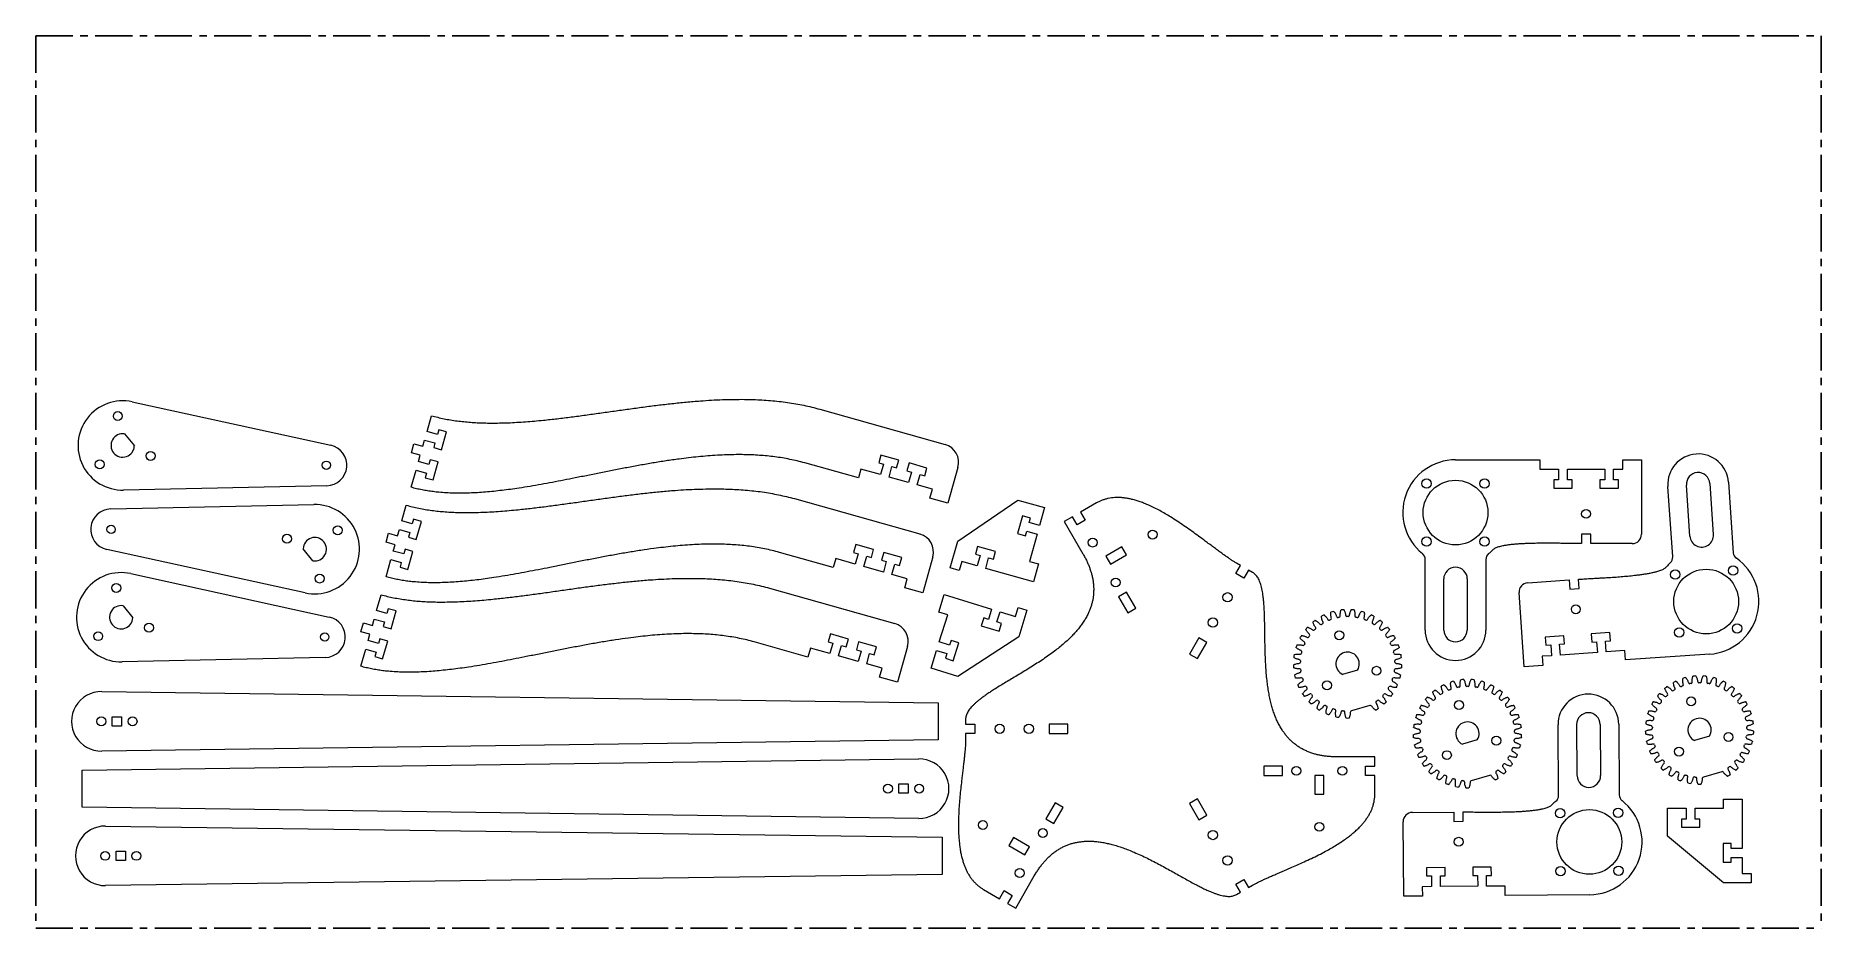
# Model space of a CAD drawing. Header units: inches. Extents: x 0 to 24, y 0 to 12.
import ezdxf

# ---------------------------------------------------------------- set-up
doc = ezdxf.new("R2010")
doc.units = ezdxf.units.IN
doc.header["$MEASUREMENT"] = 0
doc.linetypes.add('CENTERX2', pattern=[0.8, 0.5, -0.1, 0.1, -0.1])

msp = doc.modelspace()

# ---------------------------------------------------------------- linework, layer by layer
at = {"color": 7, "linetype": 'CENTERX2'}
for p, q in [((0.001, 12.016), (24.001, 12.016)), ((0.001, 12.016), (0.001, 0.016)), ((24.001, 12.016), (24.001, 0.016)), ((0.001, 0.016), (24.001, 0.016))]:
    msp.add_line(p, q, dxfattribs=at)
at = {"color": 7, "linetype": 'Continuous', "lineweight": 15}
for p, q in [((1.299, 7.093), (3.966, 6.51)), ((10.54, 6.995), (12.225, 6.52)), ((5.261, 6.695), (5.321, 6.907)), ((1.195, 6.663), (1.328, 6.502)), ((5.051, 6.409), (5.085, 6.53)), ((5.085, 6.53), (5.205, 6.496)), ((5.205, 6.496), (5.229, 6.58)), ((5.229, 6.58), (5.368, 6.541)), ((5.401, 6.656), (5.261, 6.695)), ((5.368, 6.541), (5.351, 6.478)), ((5.418, 6.719), (5.401, 6.656)), ((5.524, 6.689), (5.418, 6.719)), ((5.456, 6.448), (5.524, 6.689)), ((5.171, 6.375), (5.051, 6.409)), ((5.147, 6.291), (5.171, 6.375)), ((5.287, 6.252), (5.147, 6.291)), ((5.304, 6.314), (5.287, 6.252)), ((5.41, 6.285), (5.304, 6.314)), ((5.342, 6.044), (5.41, 6.285)), ((5.351, 6.478), (5.456, 6.448)), ((11.059, 6.07), (10.337, 6.273)), ((11.362, 6.379), (11.332, 6.273)), ((11.332, 6.273), (11.395, 6.255)), ((11.395, 6.255), (11.355, 6.116)), ((11.603, 6.311), (11.362, 6.379)), ((11.573, 6.205), (11.603, 6.311)), ((11.74, 6.272), (11.71, 6.166)), ((11.981, 6.204), (11.74, 6.272)), ((19.085, 6.313), (20.22, 6.313)), ((20.22, 6.313), (20.22, 6.188)), ((21.335, 6.313), (21.585, 6.313)), ((21.335, 6.188), (21.335, 6.313)), ((21.585, 6.313), (21.585, 5.313)), ((5.05, 5.945), (5.115, 6.176)), ((5.115, 6.176), (5.254, 6.136)), ((5.254, 6.136), (5.237, 6.074)), ((5.237, 6.074), (5.342, 6.044)), ((11.093, 6.19), (11.059, 6.07)), ((11.355, 6.116), (11.093, 6.19)), ((11.471, 6.083), (11.51, 6.223)), ((11.734, 6.009), (11.471, 6.083)), ((11.51, 6.223), (11.573, 6.205)), ((11.71, 6.166), (11.773, 6.149)), ((11.773, 6.149), (11.734, 6.009)), ((11.849, 5.977), (11.888, 6.116)), ((11.888, 6.116), (11.951, 6.099)), ((11.951, 6.099), (11.981, 6.204)), ((12.397, 6.212), (12.262, 5.73)), ((20.22, 6.188), (20.47, 6.188)), ((20.47, 6.043), (20.405, 6.043)), ((20.405, 6.043), (20.405, 5.933)), ((20.47, 6.188), (20.47, 6.043)), ((20.59, 6.043), (20.59, 6.188)), ((20.59, 6.188), (21.09, 6.188)), ((20.655, 6.043), (20.59, 6.043)), ((20.655, 5.933), (20.655, 6.043)), ((21.025, 6.043), (21.025, 5.933)), ((21.09, 6.043), (21.025, 6.043)), ((21.09, 6.188), (21.09, 6.043)), ((21.21, 6.188), (21.335, 6.188)), ((21.21, 6.043), (21.21, 6.188)), ((21.275, 6.043), (21.21, 6.043)), ((21.275, 5.933), (21.275, 6.043)), ((22.752, 6.013), (22.817, 5.065)), ((3.914, 5.966), (1.183, 5.907)), ((10.201, 5.792), (11.886, 5.317)), ((12.055, 5.919), (11.849, 5.977)), ((12.021, 5.798), (12.055, 5.919)), ((12.262, 5.73), (12.021, 5.798)), ((12.396, 5.22), (13.201, 5.773)), ((13.201, 5.773), (13.562, 5.671)), ((20.405, 5.933), (20.655, 5.933)), ((21.025, 5.933), (21.275, 5.933)), ((22.004, 5.009), (21.939, 5.957)), ((22.236, 5.289), (22.188, 5.975)), ((22.503, 5.996), (22.55, 5.31)), ((1.009, 5.654), (3.74, 5.713)), ((4.922, 5.492), (4.982, 5.704)), ((13.266, 5.562), (13.198, 5.322)), ((13.372, 5.532), (13.266, 5.562)), ((13.355, 5.47), (13.372, 5.532)), ((13.562, 5.671), (13.494, 5.43)), ((13.935, 5.547), (13.827, 5.485)), ((13.998, 5.439), (13.935, 5.547)), ((14.26, 5.735), (14.043, 5.61)), ((14.043, 5.61), (14.106, 5.501)), ((4.712, 5.206), (4.745, 5.326)), ((4.745, 5.326), (4.866, 5.293)), ((4.866, 5.293), (4.89, 5.377)), ((4.89, 5.377), (5.029, 5.337)), ((5.062, 5.453), (4.922, 5.492)), ((5.029, 5.337), (5.011, 5.275)), ((5.079, 5.516), (5.062, 5.453)), ((5.185, 5.486), (5.079, 5.516)), ((5.117, 5.245), (5.185, 5.486)), ((13.198, 5.322), (13.304, 5.292)), ((13.304, 5.292), (13.322, 5.354)), ((13.322, 5.354), (13.462, 5.315)), ((13.494, 5.43), (13.355, 5.47)), ((13.462, 5.315), (13.358, 4.949)), ((13.827, 5.485), (14.077, 5.052)), ((14.106, 5.501), (13.998, 5.439)), ((20.903, 5.313), (20.778, 5.313)), ((20.778, 5.313), (20.778, 5.188)), ((20.903, 5.188), (20.903, 5.313)), ((3.624, 4.527), (0.957, 5.11)), ((3.728, 4.957), (3.595, 5.118)), ((4.832, 5.172), (4.712, 5.206)), ((4.808, 5.088), (4.832, 5.172)), ((4.948, 5.049), (4.808, 5.088)), ((4.965, 5.111), (4.948, 5.049)), ((5.071, 5.081), (4.965, 5.111)), ((5.003, 4.841), (5.071, 5.081)), ((5.011, 5.275), (5.117, 5.245)), ((10.72, 4.866), (9.998, 5.07)), ((11.023, 5.176), (10.993, 5.07)), ((10.993, 5.07), (11.056, 5.052)), ((11.056, 5.052), (11.016, 4.913)), ((11.264, 5.108), (11.023, 5.176)), ((11.234, 5.002), (11.264, 5.108)), ((11.401, 5.069), (11.371, 4.963)), ((11.642, 5.001), (11.401, 5.069)), ((12.294, 4.86), (12.396, 5.22)), ((12.662, 5.151), (12.632, 5.045)), ((12.632, 5.045), (12.695, 5.027)), ((12.903, 5.083), (12.662, 5.151)), ((12.873, 4.977), (12.903, 5.083)), ((14.601, 5.144), (14.385, 5.019)), ((14.664, 5.035), (14.601, 5.144)), ((21.46, 5.188), (20.903, 5.188)), ((4.711, 4.742), (4.776, 4.973)), ((4.776, 4.973), (4.915, 4.933)), ((4.915, 4.933), (4.898, 4.871)), ((4.898, 4.871), (5.003, 4.841)), ((10.754, 4.987), (10.72, 4.866)), ((11.016, 4.913), (10.754, 4.987)), ((11.132, 4.88), (11.171, 5.02)), ((11.395, 4.806), (11.132, 4.88)), ((11.171, 5.02), (11.234, 5.002)), ((11.371, 4.963), (11.434, 4.946)), ((11.434, 4.946), (11.395, 4.806)), ((11.51, 4.773), (11.549, 4.913)), ((11.549, 4.913), (11.612, 4.895)), ((11.612, 4.895), (11.642, 5.001)), ((12.058, 5.009), (11.923, 4.527)), ((12.415, 4.826), (12.294, 4.86)), ((12.448, 4.946), (12.415, 4.826)), ((12.655, 4.888), (12.448, 4.946)), ((12.695, 5.027), (12.655, 4.888)), ((12.771, 4.855), (12.81, 4.995)), ((13.411, 4.675), (12.771, 4.855)), ((12.81, 4.995), (12.873, 4.977)), ((13.358, 4.949), (13.479, 4.915)), ((13.479, 4.915), (13.411, 4.675)), ((14.385, 5.019), (14.447, 4.91)), ((14.447, 4.91), (14.664, 5.035)), ((16.133, 4.786), (16.196, 4.894)), ((16.196, 4.894), (16.142, 4.925)), ((16.304, 4.832), (16.242, 4.723)), ((16.358, 4.8), (16.304, 4.832)), ((18.678, 4.025), (18.678, 4.975)), ((19.493, 4.975), (19.493, 4.025)), ((1.278, 4.784), (3.946, 4.2)), ((9.862, 4.589), (11.547, 4.114)), ((11.716, 4.715), (11.51, 4.773)), ((11.682, 4.595), (11.716, 4.715)), ((11.923, 4.527), (11.682, 4.595)), ((16.242, 4.723), (16.133, 4.786)), ((18.928, 4.025), (18.928, 4.712)), ((19.243, 4.712), (19.243, 4.025)), ((20.056, 4.662), (20.612, 4.7)), ((20.612, 4.7), (20.621, 4.575)), ((20.621, 4.575), (20.745, 4.584)), ((20.745, 4.584), (20.737, 4.709)), ((1.175, 4.353), (1.308, 4.192)), ((4.583, 4.289), (4.643, 4.501)), ((12.14, 4.266), (12.214, 4.505)), ((12.214, 4.505), (12.849, 4.308)), ((13.169, 4.208), (13.206, 4.328)), ((13.206, 4.328), (13.325, 4.291)), ((14.663, 4.536), (14.555, 4.473)), ((14.555, 4.473), (14.68, 4.257)), ((14.788, 4.319), (14.663, 4.536)), ((20.008, 3.531), (19.94, 4.529)), ((4.373, 4.003), (4.406, 4.123)), ((4.406, 4.123), (4.527, 4.089)), ((4.527, 4.089), (4.55, 4.174)), ((4.55, 4.174), (4.69, 4.134)), ((4.723, 4.25), (4.583, 4.289)), ((4.69, 4.134), (4.672, 4.072)), ((4.74, 4.312), (4.723, 4.25)), ((4.846, 4.283), (4.74, 4.312)), ((4.778, 4.042), (4.846, 4.283)), ((12.259, 4.229), (12.14, 4.266)), ((12.146, 3.866), (12.259, 4.229)), ((12.744, 4.189), (12.711, 4.084)), ((12.711, 4.084), (12.95, 4.009)), ((12.806, 4.169), (12.744, 4.189)), ((12.849, 4.308), (12.806, 4.169)), ((12.921, 4.134), (12.964, 4.272)), ((12.983, 4.114), (12.921, 4.134)), ((12.95, 4.009), (12.983, 4.114)), ((12.964, 4.272), (13.169, 4.208)), ((13.325, 4.291), (13.214, 3.933)), ((14.68, 4.257), (14.788, 4.319)), ((4.493, 3.969), (4.373, 4.003)), ((4.469, 3.885), (4.493, 3.969)), ((4.609, 3.846), (4.469, 3.885)), ((4.626, 3.908), (4.609, 3.846)), ((4.732, 3.878), (4.626, 3.908)), ((4.664, 3.638), (4.732, 3.878)), ((4.672, 4.072), (4.778, 4.042)), ((10.381, 3.663), (9.659, 3.867)), ((10.684, 3.973), (10.654, 3.867)), ((10.654, 3.867), (10.717, 3.849)), ((10.717, 3.849), (10.677, 3.709)), ((10.924, 3.905), (10.684, 3.973)), ((10.895, 3.799), (10.924, 3.905)), ((11.062, 3.866), (11.032, 3.76)), ((11.303, 3.798), (11.062, 3.866)), ((12.285, 3.823), (12.146, 3.866)), ((12.304, 3.885), (12.285, 3.823)), ((12.409, 3.853), (12.304, 3.885)), ((12.335, 3.614), (12.409, 3.853)), ((13.214, 3.933), (12.395, 3.402)), ((15.633, 3.92), (15.508, 3.703)), ((15.617, 3.641), (15.742, 3.857)), ((15.742, 3.857), (15.633, 3.92)), ((20.541, 3.948), (20.292, 3.931)), ((20.292, 3.931), (20.299, 3.822)), ((20.548, 3.839), (20.541, 3.948)), ((21.159, 3.991), (20.91, 3.974)), ((20.91, 3.974), (20.918, 3.864)), ((20.918, 3.864), (20.982, 3.868)), ((20.982, 3.868), (20.992, 3.724)), ((21.102, 3.877), (21.167, 3.881)), ((21.112, 3.732), (21.102, 3.877)), ((21.167, 3.881), (21.159, 3.991)), ((3.893, 3.657), (1.163, 3.598)), ((4.371, 3.538), (4.437, 3.769)), ((4.437, 3.769), (4.576, 3.73)), ((4.576, 3.73), (4.559, 3.668)), ((4.559, 3.668), (4.664, 3.638)), ((10.414, 3.784), (10.381, 3.663)), ((10.677, 3.709), (10.414, 3.784)), ((10.793, 3.677), (10.832, 3.816)), ((11.056, 3.603), (10.793, 3.677)), ((10.832, 3.816), (10.895, 3.799)), ((11.032, 3.76), (11.095, 3.742)), ((11.095, 3.742), (11.056, 3.603)), ((11.171, 3.57), (11.21, 3.71)), ((11.21, 3.71), (11.273, 3.692)), ((11.273, 3.692), (11.303, 3.798)), ((11.719, 3.805), (11.584, 3.324)), ((12.037, 3.513), (12.111, 3.752)), ((12.111, 3.752), (12.249, 3.709)), ((12.249, 3.709), (12.23, 3.647)), ((12.23, 3.647), (12.335, 3.614)), ((15.508, 3.703), (15.617, 3.641)), ((20.374, 3.681), (20.249, 3.673)), ((20.249, 3.673), (20.258, 3.548)), ((20.299, 3.822), (20.364, 3.826)), ((20.364, 3.826), (20.374, 3.681)), ((20.484, 3.834), (20.548, 3.839)), ((20.494, 3.69), (20.484, 3.834)), ((20.992, 3.724), (20.494, 3.69)), ((21.362, 3.749), (21.112, 3.732)), ((21.37, 3.624), (21.362, 3.749)), ((22.502, 3.702), (21.37, 3.624)), ((11.377, 3.512), (11.171, 3.57)), ((11.343, 3.392), (11.377, 3.512)), ((11.584, 3.324), (11.343, 3.392)), ((12.395, 3.402), (12.037, 3.513)), ((17.768, 3.488), (17.568, 3.43)), ((20.258, 3.548), (20.008, 3.531)), ((0.888, 3.198), (12.133, 3.048)), ((12.133, 3.048), (12.133, 2.548)), ((17.933, 3.011), (17.686, 2.939)), ((1.03, 2.86), (1.155, 2.86)), ((1.03, 2.735), (1.03, 2.86)), ((1.155, 2.735), (1.03, 2.735)), ((1.155, 2.86), (1.155, 2.735)), ((12.5, 2.823), (12.5, 2.76)), ((12.5, 2.76), (12.625, 2.76)), ((12.625, 2.76), (12.625, 2.635)), ((13.625, 2.76), (13.625, 2.635)), ((13.875, 2.76), (13.625, 2.76)), ((13.875, 2.635), (13.875, 2.76)), ((20.471, 1.803), (20.464, 2.753)), ((20.719, 2.068), (20.714, 2.755)), ((21.029, 2.758), (21.034, 2.07)), ((21.279, 2.76), (21.286, 1.809)), ((12.133, 2.548), (0.888, 2.398)), ((12.5, 2.635), (12.5, 2.573)), ((12.625, 2.635), (12.5, 2.635)), ((13.625, 2.635), (13.875, 2.635)), ((19.378, 2.549), (19.178, 2.49)), ((22.498, 2.598), (22.298, 2.539)), ((0.626, 2.144), (11.87, 2.294)), ((16.51, 2.195), (16.51, 2.07)), ((16.76, 2.195), (16.51, 2.195)), ((16.76, 2.07), (16.76, 2.195)), ((18, 2.32), (17.5, 2.32)), ((17.875, 2.07), (17.875, 2.195)), ((17.875, 2.195), (18, 2.195)), ((18, 2.195), (18, 2.32)), ((0.626, 1.644), (0.626, 2.144)), ((11.603, 1.957), (11.728, 1.957)), ((11.603, 1.832), (11.603, 1.957)), ((11.728, 1.957), (11.728, 1.832)), ((16.51, 2.07), (16.76, 2.07)), ((17.192, 2.07), (17.192, 1.82)), ((17.317, 2.07), (17.192, 2.07)), ((17.317, 1.82), (17.317, 2.07)), ((18, 2.07), (17.875, 2.07)), ((18, 1.82), (18, 2.07)), ((19.544, 2.072), (19.297, 2)), ((22.664, 2.121), (22.417, 2.048)), ((11.728, 1.832), (11.603, 1.832)), ((13.702, 1.704), (13.577, 1.487)), ((13.81, 1.641), (13.702, 1.704)), ((15.617, 1.755), (15.508, 1.692)), ((15.508, 1.692), (15.633, 1.476)), ((15.742, 1.538), (15.617, 1.755)), ((17.192, 1.82), (17.317, 1.82)), ((22.686, 1.629), (22.686, 1.754)), ((22.686, 1.754), (22.936, 1.754)), ((22.936, 1.754), (22.936, 1.089)), ((11.87, 1.494), (0.626, 1.644)), ((13.577, 1.487), (13.685, 1.425)), ((13.685, 1.425), (13.81, 1.641)), ((15.633, 1.476), (15.742, 1.538)), ((18.389, 0.448), (18.381, 1.448)), ((18.505, 1.574), (19.063, 1.579)), ((19.063, 1.579), (19.064, 1.454)), ((19.064, 1.454), (19.189, 1.455)), ((19.189, 1.455), (19.188, 1.58)), ((21.936, 1.254), (21.936, 1.629)), ((21.936, 1.629), (22.186, 1.629)), ((22.186, 1.484), (22.121, 1.484)), ((22.121, 1.484), (22.121, 1.374)), ((22.186, 1.629), (22.186, 1.484)), ((22.306, 1.484), (22.306, 1.629)), ((22.306, 1.629), (22.686, 1.629)), ((22.371, 1.484), (22.306, 1.484)), ((22.371, 1.374), (22.371, 1.484)), ((0.94, 1.39), (12.185, 1.24)), ((12.185, 1.24), (12.185, 0.74)), ((13.144, 1.238), (13.081, 1.129)), ((13.36, 1.113), (13.144, 1.238)), ((22.686, 0.629), (21.936, 1.254)), ((22.121, 1.374), (22.371, 1.374)), ((1.082, 1.053), (1.207, 1.053)), ((1.082, 0.928), (1.082, 1.053)), ((1.207, 1.053), (1.207, 0.928)), ((13.081, 1.129), (13.298, 1.004)), ((13.298, 1.004), (13.36, 1.113)), ((22.791, 1.154), (22.681, 1.154)), ((22.681, 1.154), (22.681, 0.904)), ((22.791, 1.089), (22.791, 1.154)), ((22.936, 1.089), (22.791, 1.089)), ((22.791, 0.904), (22.791, 0.969)), ((22.791, 0.969), (22.936, 0.969)), ((22.936, 0.969), (22.936, 0.754)), ((12.185, 0.74), (0.94, 0.59)), ((1.207, 0.928), (1.082, 0.928)), ((13.173, 0.288), (13.423, 0.721)), ((18.946, 0.833), (18.696, 0.831)), ((18.696, 0.831), (18.697, 0.721)), ((18.697, 0.721), (18.762, 0.721)), ((18.762, 0.721), (18.763, 0.576)), ((18.882, 0.722), (18.947, 0.723)), ((18.883, 0.577), (18.882, 0.722)), ((18.947, 0.723), (18.946, 0.833)), ((19.566, 0.838), (19.316, 0.836)), ((19.316, 0.836), (19.317, 0.726)), ((19.317, 0.726), (19.382, 0.726)), ((19.382, 0.726), (19.383, 0.581)), ((19.502, 0.727), (19.567, 0.728)), ((19.503, 0.582), (19.502, 0.727)), ((19.567, 0.728), (19.566, 0.838)), ((22.681, 0.904), (22.791, 0.904)), ((22.936, 0.754), (23.061, 0.754)), ((23.061, 0.754), (23.061, 0.629)), ((12.74, 0.538), (12.957, 0.413)), ((12.957, 0.413), (13.019, 0.522)), ((13.019, 0.522), (13.127, 0.459)), ((16.133, 0.61), (16.242, 0.672)), ((16.196, 0.501), (16.133, 0.61)), ((16.142, 0.47), (16.196, 0.501)), ((16.242, 0.672), (16.304, 0.564)), ((16.304, 0.564), (16.358, 0.595)), ((18.763, 0.576), (18.638, 0.575)), ((18.638, 0.575), (18.639, 0.45)), ((19.383, 0.581), (18.883, 0.577)), ((19.753, 0.584), (19.503, 0.582)), ((19.754, 0.459), (19.753, 0.584)), ((23.061, 0.629), (22.686, 0.629)), ((13.127, 0.459), (13.065, 0.351)), ((13.065, 0.351), (13.173, 0.288)), ((18.639, 0.45), (18.389, 0.448)), ((20.889, 0.468), (19.754, 0.459))]:
    msp.add_line(p, q, dxfattribs=at)
for centre, radius in [((1.105, 6.902), 0.06), ((0.862, 6.253), 0.06), ((1.545, 6.367), 0.06), ((3.908, 6.241), 0.056), ((18.696, 5.994), 0.063), ((19.085, 5.605), 0.435), ((19.475, 5.994), 0.063), ((20.84, 5.588), 0.06), ((1.015, 5.379), 0.056), ((3.378, 5.253), 0.06), ((4.061, 5.367), 0.06), ((15.013, 5.309), 0.06), ((14.207, 5.202), 0.06), ((18.696, 5.215), 0.063), ((19.475, 5.215), 0.063), ((22.038, 4.771), 0.063), ((22.454, 4.409), 0.435), ((22.816, 4.825), 0.063), ((1.084, 4.592), 0.06), ((3.818, 4.718), 0.06), ((14.517, 4.665), 0.06), ((16.021, 4.466), 0.0625), ((20.702, 4.305), 0.06), ((1.525, 4.057), 0.06), ((15.824, 4.126), 0.0625), ((22.869, 4.047), 0.063), ((0.841, 3.943), 0.06), ((3.887, 3.932), 0.056), ((17.522, 3.956), 0.06), ((22.092, 3.994), 0.063), ((18.023, 3.478), 0.06), ((17.358, 3.283), 0.06), ((22.252, 3.066), 0.06), ((19.132, 3.017), 0.06), ((0.883, 2.798), 0.06), ((1.303, 2.798), 0.06), ((12.958, 2.698), 0.0625), ((13.351, 2.698), 0.0625), ((22.754, 2.587), 0.06), ((18.969, 2.344), 0.06), ((19.634, 2.539), 0.06), ((22.089, 2.392), 0.06), ((16.945, 2.133), 0.06), ((17.565, 2.133), 0.06), ((11.456, 1.894), 0.06), ((11.876, 1.894), 0.06), ((12.732, 1.404), 0.06), ((17.255, 1.38), 0.06), ((20.491, 1.563), 0.063), ((20.884, 1.177), 0.435), ((21.27, 1.57), 0.063), ((13.538, 1.296), 0.06), ((15.824, 1.27), 0.0625), ((19.128, 1.179), 0.06), ((0.935, 0.99), 0.06), ((1.355, 0.99), 0.06), ((16.021, 0.929), 0.0625), ((13.228, 0.759), 0.06), ((20.497, 0.784), 0.063), ((21.276, 0.79), 0.063)]:
    msp.add_circle(centre, radius, dxfattribs=at)
for centre, radius, start, end in [((1.17, 6.507), 0.6, 77.6638, 271.2381), ((1.17, 6.507), 0.157, 80.8606, 358.0413), ((3.908, 6.241), 0.275, 271.2381, 77.6638), ((12.157, 6.28), 0.25, 344.2625, 74.2625), ((19.085, 5.605), 0.709, 90, 231.1275), ((22.346, 5.985), 0.408, 3.9312, 183.9312), ((22.346, 5.985), 0.158, 3.9312, 183.9312), ((1.015, 5.379), 0.275, 91.2381, 257.6638), ((3.753, 5.113), 0.6, 257.6638, 91.2381), ((11.818, 5.076), 0.25, 344.2625, 74.2625), ((21.46, 5.313), 0.125, 270, 360), ((22.393, 5.299), 0.158, 183.9312, 3.9312), ((3.753, 5.113), 0.157, 260.8606, 178.0413), ((18.578, 4.975), 0.1, 360, 51.1275), ((19.593, 4.975), 0.1, 128.8725, 180), ((19.085, 5.605), 0.709, 308.8725, 315), ((22.917, 5.072), 0.1, 183.9312, 235.0587), ((19.085, 4.712), 0.158, 360, 180), ((22.454, 4.409), 0.709, 132.8036, 138.9312), ((21.904, 5.003), 0.1, 312.8036, 3.9312), ((22.454, 4.409), 0.709, 273.9312, 55.0587), ((1.15, 4.198), 0.6, 77.6638, 271.2381), ((20.064, 4.537), 0.125, 93.9312, 183.9312), ((1.15, 4.198), 0.157, 80.8606, 358.0413), ((3.887, 3.932), 0.275, 271.2381, 77.6638), ((11.479, 3.873), 0.25, 344.2625, 74.2625), ((17.635, 3.572), 0.729, 126.6668, 129.6969), ((17.275, 4.116), 0.0163, 229.1043, 303.4993), ((17.635, 3.572), 0.729, 115.7577, 118.7878), ((17.635, 3.572), 0.635, 121.9553, 123.4993), ((17.29, 4.125), 0.0162, 301.9553, 16.3502), ((17.384, 4.174), 0.0162, 218.1952, 292.5902), ((17.635, 3.572), 0.635, 111.0462, 112.5902), ((17.4, 4.181), 0.0163, 291.0462, 5.4411), ((17.635, 3.572), 0.729, 104.8486, 107.8787), ((17.503, 4.211), 0.0163, 207.2861, 281.6811), ((17.635, 3.572), 0.636, 100.1371, 101.6811), ((17.52, 4.214), 0.0163, 280.1371, 354.532), ((17.635, 3.572), 0.729, 93.9395, 96.9696), ((17.626, 4.224), 0.0162, 196.377, 270.772), ((17.635, 3.572), 0.636, 89.228, 90.772), ((17.643, 4.224), 0.0162, 269.228, 343.623), ((17.635, 3.572), 0.729, 83.0304, 86.0605), ((17.749, 4.214), 0.0162, 185.468, 259.8629), ((17.635, 3.572), 0.636, 78.3189, 79.8629), ((17.766, 4.211), 0.0162, 258.3189, 332.7139), ((17.635, 3.572), 0.729, 72.1213, 75.1514), ((17.869, 4.181), 0.0163, 174.5589, 248.9538), ((17.635, 3.572), 0.635, 67.4098, 68.9538), ((17.885, 4.174), 0.0163, 247.4098, 321.8048), ((17.635, 3.572), 0.729, 61.2122, 64.2423), ((17.979, 4.125), 0.0162, 163.6498, 238.0447), ((17.635, 3.572), 0.636, 56.5007, 58.0447), ((17.994, 4.116), 0.0163, 236.5007, 310.8957), ((17.635, 3.572), 0.729, 50.3031, 53.3332), ((17.635, 3.572), 0.729, 148.4849, 151.5151), ((17.635, 3.572), 0.635, 154.6825, 156.2266), ((17.045, 3.851), 0.0163, 334.6825, 49.0775), ((17.635, 3.572), 0.729, 137.5758, 140.606), ((17.099, 3.943), 0.0163, 250.9225, 325.3175), ((17.635, 3.572), 0.636, 143.7734, 145.3175), ((17.109, 3.957), 0.0162, 323.7734, 38.1684), ((17.178, 4.038), 0.0162, 240.0134, 314.4084), ((17.635, 3.572), 0.636, 132.8644, 134.4084), ((17.191, 4.05), 0.0162, 312.8644, 27.2593), ((18.078, 4.05), 0.0162, 152.7407, 227.1356), ((17.635, 3.572), 0.635, 45.5916, 47.1356), ((18.091, 4.038), 0.0162, 225.5916, 299.9866), ((18.16, 3.957), 0.0162, 141.8316, 216.2266), ((17.635, 3.572), 0.636, 34.6825, 36.2266), ((18.17, 3.943), 0.0162, 214.6825, 289.0775), ((17.635, 3.572), 0.729, 39.394, 42.4242), ((18.224, 3.851), 0.0163, 130.9225, 205.3175), ((17.635, 3.572), 0.635, 23.7734, 25.3175), ((17.635, 3.572), 0.729, 28.4849, 31.5151), ((19.085, 4.025), 0.408, 180, 360), ((19.085, 4.025), 0.157, 180, 360), ((17.635, 3.572), 0.729, 170.3031, 173.3332), ((17.635, 3.572), 0.729, 159.394, 162.4242), ((16.984, 3.612), 0.0162, 356.5007, 70.8957), ((17.635, 3.572), 0.635, 176.5007, 178.0447), ((16.999, 3.717), 0.0163, 272.7407, 347.1356), ((17.003, 3.734), 0.0162, 345.5916, 59.9866), ((17.635, 3.572), 0.636, 165.5916, 167.1356), ((17.038, 3.835), 0.0162, 261.8316, 336.2266), ((17.635, 3.572), 0.157, 327.7733, 244.954), ((18.231, 3.835), 0.0162, 203.7734, 278.1684), ((18.266, 3.734), 0.0162, 120.0134, 194.4084), ((17.635, 3.572), 0.636, 12.8644, 14.4084), ((18.27, 3.717), 0.0162, 192.8644, 267.2593), ((18.285, 3.612), 0.0162, 109.1043, 183.4993), ((17.635, 3.572), 0.635, 1.9553, 3.4993), ((17.635, 3.572), 0.729, 17.5758, 20.606), ((17.635, 3.572), 0.729, 6.6668, 9.6969), ((17.635, 3.572), 0.729, 181.2122, 184.2423), ((17.635, 3.572), 0.729, 192.1213, 195.1514), ((16.983, 3.595), 0.0163, 283.6498, 358.0447), ((16.988, 3.488), 0.0162, 7.4098, 81.8048), ((16.991, 3.471), 0.0162, 294.5589, 8.9538), ((17.635, 3.572), 0.636, 187.4098, 188.9538), ((17.016, 3.367), 0.0162, 18.3189, 92.7139), ((17.635, 3.572), 0.636, 198.3189, 199.8629), ((17.635, 3.572), 0.636, 340.1371, 341.6811), ((18.253, 3.367), 0.0162, 87.2861, 161.6811), ((17.635, 3.572), 0.635, 351.0462, 352.5902), ((18.278, 3.471), 0.0162, 171.0462, 245.4411), ((18.281, 3.488), 0.0163, 98.1952, 172.5902), ((18.286, 3.595), 0.0163, 181.9553, 256.3502), ((17.635, 3.572), 0.729, 344.8486, 347.8787), ((17.635, 3.572), 0.729, 355.7577, 358.7878), ((19.245, 2.633), 0.729, 93.9395, 96.9696), ((19.245, 2.633), 0.729, 83.0304, 86.0605), ((22.365, 2.682), 0.729, 104.8486, 107.8787), ((22.365, 2.682), 0.729, 93.9395, 96.9696), ((22.365, 2.682), 0.729, 83.0304, 86.0605), ((22.365, 2.682), 0.729, 72.1213, 75.1514), ((0.883, 2.798), 0.4, 89.2359, 270.7641), ((17.635, 3.572), 0.729, 203.0304, 206.0605), ((17.635, 3.572), 0.729, 213.9395, 216.9696), ((17.022, 3.351), 0.0163, 305.468, 19.8629), ((17.066, 3.254), 0.0162, 29.228, 103.623), ((17.635, 3.572), 0.636, 209.228, 210.772), ((17.075, 3.239), 0.0162, 316.377, 30.772), ((17.136, 3.152), 0.0163, 40.1371, 114.532), ((17.635, 3.572), 0.636, 220.1371, 221.6811), ((17.148, 3.139), 0.0163, 327.2861, 41.6811), ((18.121, 3.139), 0.0162, 138.3189, 212.7139), ((17.635, 3.572), 0.636, 318.3189, 319.8629), ((18.133, 3.152), 0.0163, 65.468, 139.8629), ((18.195, 3.239), 0.0163, 149.228, 223.623), ((17.635, 3.572), 0.635, 329.228, 330.772), ((18.203, 3.254), 0.0162, 76.377, 150.772), ((17.635, 3.572), 0.729, 323.0304, 326.0605), ((18.248, 3.351), 0.0163, 160.1371, 234.532), ((17.635, 3.572), 0.729, 333.9395, 336.9696), ((19.245, 2.633), 0.729, 137.5758, 140.606), ((19.245, 2.633), 0.729, 126.6668, 129.6969), ((18.885, 3.177), 0.0163, 229.1043, 303.4993), ((19.245, 2.633), 0.729, 115.7577, 118.7878), ((19.245, 2.633), 0.635, 121.9553, 123.4993), ((18.9, 3.186), 0.0162, 301.9553, 16.3502), ((18.995, 3.235), 0.0162, 218.1952, 292.5902), ((19.245, 2.633), 0.635, 111.0462, 112.5902), ((19.011, 3.241), 0.0163, 291.0462, 5.4411), ((19.245, 2.633), 0.729, 104.8486, 107.8787), ((19.113, 3.271), 0.0163, 207.2861, 281.6811), ((19.245, 2.633), 0.636, 100.1371, 101.6811), ((19.13, 3.275), 0.0163, 280.1371, 354.532), ((19.236, 3.285), 0.0162, 196.377, 270.772), ((19.245, 2.633), 0.636, 89.228, 90.772), ((19.254, 3.285), 0.0162, 269.228, 343.623), ((19.36, 3.275), 0.0162, 185.468, 259.8629), ((19.245, 2.633), 0.636, 78.3189, 79.8629), ((19.377, 3.271), 0.0162, 258.3189, 332.7139), ((19.245, 2.633), 0.729, 72.1213, 75.1514), ((19.479, 3.241), 0.0163, 174.5589, 248.9538), ((19.245, 2.633), 0.635, 67.4098, 68.9538), ((19.495, 3.235), 0.0163, 247.4098, 321.8048), ((19.245, 2.633), 0.729, 61.2122, 64.2423), ((19.59, 3.186), 0.0162, 163.6498, 238.0447), ((19.245, 2.633), 0.636, 56.5007, 58.0447), ((19.605, 3.177), 0.0163, 236.5007, 310.8957), ((19.245, 2.633), 0.729, 50.3031, 53.3332), ((19.245, 2.633), 0.729, 39.394, 42.4242), ((20.871, 2.756), 0.408, 0.4525, 180.4525), ((22.365, 2.682), 0.729, 137.5758, 140.606), ((22.365, 2.682), 0.729, 126.6668, 129.6969), ((21.909, 3.147), 0.0162, 240.0134, 314.4084), ((22.365, 2.682), 0.636, 132.8644, 134.4084), ((21.922, 3.159), 0.0162, 312.8644, 27.2593), ((22.005, 3.225), 0.0163, 229.1043, 303.4993), ((22.365, 2.682), 0.729, 115.7577, 118.7878), ((22.365, 2.682), 0.635, 121.9553, 123.4993), ((22.02, 3.235), 0.0162, 301.9553, 16.3502), ((22.115, 3.283), 0.0162, 218.1952, 292.5902), ((22.365, 2.682), 0.635, 111.0462, 112.5902), ((22.131, 3.29), 0.0163, 291.0462, 5.4411), ((22.233, 3.32), 0.0163, 207.2861, 281.6811), ((22.365, 2.682), 0.636, 100.1371, 101.6811), ((22.25, 3.323), 0.0163, 280.1371, 354.532), ((22.356, 3.333), 0.0162, 196.377, 270.772), ((22.365, 2.682), 0.636, 89.228, 90.772), ((22.374, 3.333), 0.0162, 269.228, 343.623), ((22.48, 3.323), 0.0162, 185.468, 259.8629), ((22.365, 2.682), 0.636, 78.3189, 79.8629), ((22.497, 3.32), 0.0162, 258.3189, 332.7139), ((22.599, 3.29), 0.0163, 174.5589, 248.9538), ((22.365, 2.682), 0.635, 67.4098, 68.9538), ((22.615, 3.283), 0.0163, 247.4098, 321.8048), ((22.365, 2.682), 0.729, 61.2122, 64.2423), ((22.71, 3.235), 0.0162, 163.6498, 238.0447), ((22.365, 2.682), 0.636, 56.5007, 58.0447), ((22.725, 3.225), 0.0163, 236.5007, 310.8957), ((22.808, 3.159), 0.0162, 152.7407, 227.1356), ((22.365, 2.682), 0.635, 45.5916, 47.1356), ((22.365, 2.682), 0.729, 50.3031, 53.3332), ((22.821, 3.147), 0.0162, 225.5916, 299.9866), ((22.365, 2.682), 0.729, 39.394, 42.4242), ((17.635, 3.572), 0.729, 224.8486, 227.8787), ((17.225, 3.065), 0.0163, 51.0462, 125.4411), ((17.635, 3.572), 0.729, 235.7577, 238.7878), ((17.635, 3.572), 0.635, 231.0462, 232.5902), ((17.239, 3.055), 0.0163, 338.1952, 52.5902), ((17.328, 2.997), 0.0163, 61.9553, 136.3502), ((17.635, 3.572), 0.635, 241.9553, 243.4993), ((17.635, 3.572), 0.729, 246.6668, 249.6969), ((17.344, 2.989), 0.0163, 349.1043, 63.4993), ((17.442, 2.949), 0.0163, 72.8644, 147.2593), ((17.635, 3.572), 0.635, 252.8644, 254.4084), ((17.459, 2.945), 0.0163, 0.0134, 74.4084), ((17.564, 2.924), 0.0163, 83.7734, 158.1684), ((17.635, 3.572), 0.635, 263.7734, 265.3175), ((17.581, 2.923), 0.0162, 10.9225, 85.3175), ((17.688, 2.923), 0.0162, 94.6825, 169.0775), ((17.941, 2.997), 0.0163, 43.6498, 118.0447), ((17.635, 3.572), 0.729, 301.2122, 304.2423), ((18.03, 3.055), 0.0163, 127.4098, 201.8048), ((17.635, 3.572), 0.636, 307.4098, 308.9538), ((18.044, 3.065), 0.0163, 54.5589, 128.9538), ((17.635, 3.572), 0.729, 312.1213, 315.1514), ((19.245, 2.633), 0.729, 159.394, 162.4242), ((19.245, 2.633), 0.729, 148.4849, 151.5151), ((18.648, 2.896), 0.0162, 261.8316, 336.2266), ((19.245, 2.633), 0.635, 154.6825, 156.2266), ((18.656, 2.912), 0.0163, 334.6825, 49.0775), ((18.709, 3.004), 0.0163, 250.9225, 325.3175), ((19.245, 2.633), 0.636, 143.7734, 145.3175), ((18.719, 3.018), 0.0162, 323.7734, 38.1684), ((18.789, 3.099), 0.0162, 240.0134, 314.4084), ((19.245, 2.633), 0.636, 132.8644, 134.4084), ((18.802, 3.111), 0.0162, 312.8644, 27.2593), ((19.688, 3.111), 0.0162, 152.7407, 227.1356), ((19.245, 2.633), 0.635, 45.5916, 47.1356), ((19.701, 3.099), 0.0162, 225.5916, 299.9866), ((19.771, 3.018), 0.0162, 141.8316, 216.2266), ((19.245, 2.633), 0.636, 34.6825, 36.2266), ((19.781, 3.004), 0.0162, 214.6825, 289.0775), ((19.834, 2.912), 0.0163, 130.9225, 205.3175), ((19.245, 2.633), 0.635, 23.7734, 25.3175), ((19.841, 2.896), 0.0162, 203.7734, 278.1684), ((19.245, 2.633), 0.729, 28.4849, 31.5151), ((19.245, 2.633), 0.729, 17.5758, 20.606), ((20.871, 2.756), 0.158, 0.4525, 180.4525), ((22.365, 2.682), 0.729, 159.394, 162.4242), ((22.365, 2.682), 0.729, 148.4849, 151.5151), ((21.768, 2.944), 0.0162, 261.8316, 336.2266), ((22.365, 2.682), 0.635, 154.6825, 156.2266), ((21.776, 2.96), 0.0163, 334.6825, 49.0775), ((21.829, 3.053), 0.0163, 250.9225, 325.3175), ((22.365, 2.682), 0.636, 143.7734, 145.3175), ((21.839, 3.067), 0.0162, 323.7734, 38.1684), ((22.891, 3.067), 0.0162, 141.8316, 216.2266), ((22.365, 2.682), 0.636, 34.6825, 36.2266), ((22.901, 3.053), 0.0162, 214.6825, 289.0775), ((22.954, 2.96), 0.0163, 130.9225, 205.3175), ((22.365, 2.682), 0.635, 23.7734, 25.3175), ((22.961, 2.944), 0.0162, 203.7734, 278.1684), ((22.365, 2.682), 0.729, 28.4849, 31.5151), ((22.365, 2.682), 0.729, 17.5758, 20.606), ((17.635, 3.572), 0.729, 257.5758, 260.606), ((17.635, 3.572), 0.729, 268.4849, 271.5151), ((19.245, 2.633), 0.729, 170.3031, 173.3332), ((18.594, 2.655), 0.0163, 283.6498, 358.0447), ((18.594, 2.673), 0.0162, 356.5007, 70.8957), ((18.61, 2.778), 0.0163, 272.7407, 347.1356), ((19.245, 2.633), 0.635, 176.5007, 178.0447), ((18.614, 2.795), 0.0162, 345.5916, 59.9866), ((19.245, 2.633), 0.636, 165.5916, 167.1356), ((19.245, 2.633), 0.157, 327.7733, 244.954), ((19.876, 2.795), 0.0162, 120.0134, 194.4084), ((19.245, 2.633), 0.636, 12.8644, 14.4084), ((19.88, 2.778), 0.0162, 192.8644, 267.2593), ((19.895, 2.673), 0.0162, 109.1043, 183.4993), ((19.245, 2.633), 0.635, 1.9553, 3.4993), ((19.896, 2.655), 0.0163, 181.9553, 256.3502), ((19.245, 2.633), 0.729, 6.6668, 9.6969), ((22.365, 2.682), 0.729, 181.2122, 184.2423), ((22.365, 2.682), 0.729, 170.3031, 173.3332), ((21.714, 2.704), 0.0163, 283.6498, 358.0447), ((21.714, 2.722), 0.0162, 356.5007, 70.8957), ((21.73, 2.827), 0.0163, 272.7407, 347.1356), ((22.365, 2.682), 0.635, 176.5007, 178.0447), ((21.734, 2.844), 0.0162, 345.5916, 59.9866), ((22.365, 2.682), 0.636, 165.5916, 167.1356), ((22.365, 2.682), 0.157, 327.7733, 244.954), ((22.996, 2.844), 0.0162, 120.0134, 194.4084), ((22.365, 2.682), 0.636, 12.8644, 14.4084), ((23, 2.827), 0.0162, 192.8644, 267.2593), ((23.015, 2.722), 0.0162, 109.1043, 183.4993), ((22.365, 2.682), 0.635, 1.9553, 3.4993), ((23.016, 2.704), 0.0163, 181.9553, 256.3502), ((22.365, 2.682), 0.729, 6.6668, 9.6969), ((22.365, 2.682), 0.729, 355.7577, 358.7878), ((19.245, 2.633), 0.729, 181.2122, 184.2423), ((19.245, 2.633), 0.729, 192.1213, 195.1514), ((18.599, 2.549), 0.0162, 7.4098, 81.8048), ((18.601, 2.532), 0.0162, 294.5589, 8.9538), ((19.245, 2.633), 0.636, 187.4098, 188.9538), ((18.626, 2.428), 0.0162, 18.3189, 92.7139), ((18.632, 2.412), 0.0163, 305.468, 19.8629), ((19.245, 2.633), 0.636, 198.3189, 199.8629), ((19.858, 2.412), 0.0163, 160.1371, 234.532), ((19.245, 2.633), 0.636, 340.1371, 341.6811), ((19.864, 2.428), 0.0162, 87.2861, 161.6811), ((19.245, 2.633), 0.635, 351.0462, 352.5902), ((19.889, 2.532), 0.0162, 171.0462, 245.4411), ((19.891, 2.549), 0.0163, 98.1952, 172.5902), ((19.245, 2.633), 0.729, 344.8486, 347.8787), ((19.245, 2.633), 0.729, 355.7577, 358.7878), ((22.365, 2.682), 0.729, 192.1213, 195.1514), ((21.719, 2.598), 0.0162, 7.4098, 81.8048), ((21.721, 2.58), 0.0162, 294.5589, 8.9538), ((22.365, 2.682), 0.636, 187.4098, 188.9538), ((21.746, 2.477), 0.0162, 18.3189, 92.7139), ((21.752, 2.46), 0.0163, 305.468, 19.8629), ((22.365, 2.682), 0.636, 198.3189, 199.8629), ((22.978, 2.46), 0.0163, 160.1371, 234.532), ((22.365, 2.682), 0.636, 340.1371, 341.6811), ((22.984, 2.477), 0.0162, 87.2861, 161.6811), ((23.009, 2.58), 0.0162, 171.0462, 245.4411), ((22.365, 2.682), 0.635, 351.0462, 352.5902), ((23.011, 2.598), 0.0163, 98.1952, 172.5902), ((22.365, 2.682), 0.729, 344.8486, 347.8787), ((11.876, 1.894), 0.4, 269.2359, 90.7641), ((19.245, 2.633), 0.729, 203.0304, 206.0605), ((19.245, 2.633), 0.729, 213.9395, 216.9696), ((18.676, 2.315), 0.0162, 29.228, 103.623), ((19.245, 2.633), 0.636, 209.228, 210.772), ((18.685, 2.3), 0.0162, 316.377, 30.772), ((18.747, 2.213), 0.0163, 40.1371, 114.532), ((19.245, 2.633), 0.636, 220.1371, 221.6811), ((18.758, 2.2), 0.0163, 327.2861, 41.6811), ((19.732, 2.2), 0.0162, 138.3189, 212.7139), ((19.245, 2.633), 0.636, 318.3189, 319.8629), ((19.743, 2.213), 0.0163, 65.468, 139.8629), ((19.805, 2.3), 0.0163, 149.228, 223.623), ((19.245, 2.633), 0.635, 329.228, 330.772), ((19.814, 2.315), 0.0162, 76.377, 150.772), ((19.245, 2.633), 0.729, 323.0304, 326.0605), ((19.245, 2.633), 0.729, 333.9395, 336.9696), ((22.365, 2.682), 0.729, 203.0304, 206.0605), ((22.365, 2.682), 0.729, 213.9395, 216.9696), ((21.796, 2.363), 0.0162, 29.228, 103.623), ((22.365, 2.682), 0.636, 209.228, 210.772), ((21.805, 2.348), 0.0162, 316.377, 30.772), ((22.365, 2.682), 0.729, 224.8486, 227.8787), ((21.867, 2.262), 0.0163, 40.1371, 114.532), ((22.365, 2.682), 0.636, 220.1371, 221.6811), ((21.878, 2.248), 0.0163, 327.2861, 41.6811), ((21.955, 2.175), 0.0163, 51.0462, 125.4411), ((22.365, 2.682), 0.635, 231.0462, 232.5902), ((21.969, 2.164), 0.0163, 338.1952, 52.5902), ((22.761, 2.164), 0.0163, 127.4098, 201.8048), ((22.365, 2.682), 0.636, 307.4098, 308.9538), ((22.775, 2.175), 0.0163, 54.5589, 128.9538), ((22.852, 2.248), 0.0162, 138.3189, 212.7139), ((22.365, 2.682), 0.636, 318.3189, 319.8629), ((22.863, 2.262), 0.0163, 65.468, 139.8629), ((22.365, 2.682), 0.729, 312.1213, 315.1514), ((22.925, 2.348), 0.0163, 149.228, 223.623), ((22.365, 2.682), 0.635, 329.228, 330.772), ((22.934, 2.363), 0.0162, 76.377, 150.772), ((22.365, 2.682), 0.729, 323.0304, 326.0605), ((22.365, 2.682), 0.729, 333.9395, 336.9696), ((19.245, 2.633), 0.729, 224.8486, 227.8787), ((18.835, 2.126), 0.0163, 51.0462, 125.4411), ((19.245, 2.633), 0.729, 235.7577, 238.7878), ((19.245, 2.633), 0.635, 231.0462, 232.5902), ((18.849, 2.115), 0.0163, 338.1952, 52.5902), ((18.939, 2.058), 0.0163, 61.9553, 136.3502), ((19.245, 2.633), 0.635, 241.9553, 243.4993), ((19.245, 2.633), 0.729, 246.6668, 249.6969), ((18.954, 2.05), 0.0163, 349.1043, 63.4993), ((19.053, 2.01), 0.0163, 72.8644, 147.2593), ((19.245, 2.633), 0.635, 252.8644, 254.4084), ((19.07, 2.005), 0.0163, 0.0134, 74.4084), ((19.245, 2.633), 0.729, 257.5758, 260.606), ((19.174, 1.985), 0.0163, 83.7734, 158.1684), ((19.245, 2.633), 0.635, 263.7734, 265.3175), ((19.192, 1.984), 0.0162, 10.9225, 85.3175), ((19.298, 1.984), 0.0162, 94.6825, 169.0775), ((19.551, 2.058), 0.0163, 43.6498, 118.0447), ((19.245, 2.633), 0.729, 301.2122, 304.2423), ((19.641, 2.115), 0.0163, 127.4098, 201.8048), ((19.245, 2.633), 0.636, 307.4098, 308.9538), ((19.655, 2.126), 0.0163, 54.5589, 128.9538), ((19.245, 2.633), 0.729, 312.1213, 315.1514), ((20.877, 2.069), 0.158, 180.4525, 0.4525), ((22.365, 2.682), 0.729, 235.7577, 238.7878), ((22.058, 2.107), 0.0163, 61.9553, 136.3502), ((22.365, 2.682), 0.635, 241.9553, 243.4993), ((22.365, 2.682), 0.729, 246.6668, 249.6969), ((22.074, 2.098), 0.0163, 349.1043, 63.4993), ((22.173, 2.059), 0.0163, 72.8644, 147.2593), ((22.365, 2.682), 0.635, 252.8644, 254.4084), ((22.19, 2.054), 0.0163, 0.0134, 74.4084), ((22.365, 2.682), 0.729, 257.5758, 260.606), ((22.294, 2.034), 0.0163, 83.7734, 158.1684), ((22.365, 2.682), 0.635, 263.7734, 265.3175), ((22.312, 2.032), 0.0162, 10.9225, 85.3175), ((22.365, 2.682), 0.729, 268.4849, 271.5151), ((22.418, 2.032), 0.0162, 94.6825, 169.0775), ((22.671, 2.107), 0.0163, 43.6498, 118.0447), ((22.365, 2.682), 0.729, 301.2122, 304.2423), ((19.245, 2.633), 0.729, 268.4849, 271.5151), ((20.884, 1.177), 0.709, 129.325, 135.4525), ((20.371, 1.802), 0.1, 309.325, 0.4525), ((20.884, 1.177), 0.709, 270.4525, 51.58), ((21.386, 1.81), 0.1, 180.4525, 231.58), ((18.506, 1.449), 0.125, 90.4525, 180.4525), ((0.935, 0.99), 0.4, 89.2359, 270.7641)]:
    msp.add_arc(centre, radius, start, end, dxfattribs=at)
for points, knots in [([(5.321, 6.907), (5.349, 6.9), (5.405, 6.885), (5.49, 6.866), (5.577, 6.85), (5.666, 6.837), (5.755, 6.827), (5.846, 6.819), (5.937, 6.813), (6.029, 6.81), (6.129, 6.808), (6.237, 6.809), (6.352, 6.812), (6.468, 6.818), (6.586, 6.826), (6.705, 6.835), (6.847, 6.849), (7.012, 6.867), (7.201, 6.89), (7.391, 6.916), (7.584, 6.943), (7.777, 6.97), (7.972, 6.997), (8.167, 7.024), (8.36, 7.049), (8.552, 7.071), (8.744, 7.091), (8.922, 7.106), (9.085, 7.117), (9.234, 7.124), (9.382, 7.127), (9.52, 7.128), (9.647, 7.125), (9.763, 7.119), (9.878, 7.111), (9.993, 7.1), (10.106, 7.086), (10.217, 7.068), (10.326, 7.048), (10.434, 7.024), (10.505, 7.004), (10.54, 6.995)], [0, 0, 0, 0, 0.016437, 0.033056, 0.049872, 0.0669, 0.08415, 0.101315, 0.118707, 0.136326, 0.154173, 0.175714, 0.19757, 0.21973, 0.242184, 0.264918, 0.287916, 0.323587, 0.359766, 0.39638, 0.433351, 0.470598, 0.508042, 0.545601, 0.582444, 0.61925, 0.655953, 0.692488, 0.721042, 0.749435, 0.777648, 0.805665, 0.82793, 0.850061, 0.872056, 0.893918, 0.915651, 0.93688, 0.958004, 0.979038, 1, 1, 1, 1]), ([(10.337, 6.273), (10.304, 6.282), (10.238, 6.299), (10.138, 6.321), (10.037, 6.34), (9.935, 6.355), (9.832, 6.366), (9.729, 6.375), (9.626, 6.381), (9.521, 6.384), (9.409, 6.384), (9.29, 6.382), (9.163, 6.376), (9.035, 6.367), (8.906, 6.355), (8.777, 6.341), (8.633, 6.323), (8.473, 6.3), (8.298, 6.272), (8.123, 6.241), (7.948, 6.209), (7.773, 6.175), (7.598, 6.14), (7.425, 6.105), (7.258, 6.072), (7.099, 6.04), (6.946, 6.011), (6.795, 5.983), (6.646, 5.957), (6.509, 5.935), (6.384, 5.917), (6.27, 5.903), (6.158, 5.89), (6.048, 5.88), (5.939, 5.872), (5.832, 5.867), (5.726, 5.864), (5.623, 5.865), (5.521, 5.869), (5.428, 5.876), (5.344, 5.886), (5.268, 5.896), (5.194, 5.91), (5.121, 5.925), (5.073, 5.938), (5.05, 5.945)], [0, 0, 0, 0, 0.019044, 0.038164, 0.057381, 0.07671, 0.096165, 0.115406, 0.134784, 0.154304, 0.173969, 0.197565, 0.221359, 0.245344, 0.269507, 0.293835, 0.31831, 0.351287, 0.384443, 0.417722, 0.451063, 0.484404, 0.517679, 0.550821, 0.583762, 0.613051, 0.642076, 0.670792, 0.699152, 0.727114, 0.74878, 0.770158, 0.791232, 0.811988, 0.832415, 0.852503, 0.872248, 0.891647, 0.910701, 0.929418, 0.943896, 0.95818, 0.972283, 0.986218, 1, 1, 1, 1]), ([(4.982, 5.704), (5.01, 5.697), (5.066, 5.682), (5.151, 5.663), (5.238, 5.647), (5.327, 5.634), (5.416, 5.623), (5.507, 5.615), (5.598, 5.61), (5.69, 5.606), (5.79, 5.605), (5.898, 5.606), (6.012, 5.609), (6.129, 5.615), (6.247, 5.623), (6.366, 5.632), (6.508, 5.646), (6.673, 5.664), (6.862, 5.687), (7.052, 5.713), (7.245, 5.739), (7.438, 5.767), (7.633, 5.794), (7.827, 5.821), (8.021, 5.845), (8.213, 5.868), (8.405, 5.888), (8.582, 5.903), (8.746, 5.914), (8.895, 5.92), (9.043, 5.924), (9.181, 5.924), (9.308, 5.921), (9.424, 5.916), (9.539, 5.908), (9.654, 5.897), (9.767, 5.883), (9.877, 5.865), (9.987, 5.844), (10.095, 5.82), (10.166, 5.801), (10.201, 5.792)], [0, 0, 0, 0, 0.016437, 0.033056, 0.049872, 0.0669, 0.08415, 0.101315, 0.118707, 0.136326, 0.154173, 0.175714, 0.19757, 0.21973, 0.242184, 0.264918, 0.287916, 0.323586, 0.359766, 0.39638, 0.433351, 0.470598, 0.508042, 0.545601, 0.582444, 0.61925, 0.655952, 0.692488, 0.721042, 0.749435, 0.777648, 0.805665, 0.82793, 0.850061, 0.872056, 0.893918, 0.915651, 0.93688, 0.958004, 0.979038, 1, 1, 1, 1]), ([(16.142, 4.925), (16.13, 4.932), (16.106, 4.946), (16.07, 4.969), (16.032, 4.995), (15.993, 5.022), (15.952, 5.051), (15.907, 5.084), (15.857, 5.121), (15.804, 5.161), (15.748, 5.202), (15.683, 5.25), (15.608, 5.306), (15.523, 5.368), (15.435, 5.429), (15.346, 5.489), (15.262, 5.543), (15.183, 5.59), (15.11, 5.631), (15.037, 5.669), (14.969, 5.701), (14.906, 5.728), (14.849, 5.749), (14.792, 5.768), (14.739, 5.782), (14.688, 5.793), (14.641, 5.801), (14.595, 5.806), (14.549, 5.808), (14.504, 5.807), (14.46, 5.802), (14.418, 5.795), (14.377, 5.785), (14.337, 5.772), (14.298, 5.755), (14.273, 5.741), (14.26, 5.735)], [0, 0, 0, 0, 0.018744, 0.0387892, 0.0600654, 0.0824972, 0.1060052, 0.1305073, 0.1605469, 0.1917116, 0.2238608, 0.2568534, 0.30517, 0.3545139, 0.4044856, 0.4546965, 0.5047731, 0.5442764, 0.5833063, 0.6217119, 0.6593597, 0.6883362, 0.716734, 0.7445241, 0.7716926, 0.7942612, 0.8164003, 0.838138, 0.8595163, 0.8805934, 0.9014444, 0.9209811, 0.9404924, 0.9600849, 0.9798777, 1, 1, 1, 1]), ([(9.998, 5.07), (9.965, 5.079), (9.899, 5.096), (9.799, 5.118), (9.698, 5.137), (9.596, 5.152), (9.493, 5.163), (9.39, 5.172), (9.287, 5.178), (9.182, 5.181), (9.07, 5.181), (8.951, 5.179), (8.824, 5.173), (8.696, 5.164), (8.567, 5.152), (8.438, 5.138), (8.293, 5.12), (8.134, 5.097), (7.959, 5.069), (7.784, 5.038), (7.608, 5.006), (7.434, 4.972), (7.259, 4.937), (7.086, 4.902), (6.919, 4.868), (6.76, 4.837), (6.607, 4.808), (6.456, 4.78), (6.307, 4.754), (6.17, 4.732), (6.045, 4.714), (5.931, 4.699), (5.819, 4.687), (5.709, 4.677), (5.6, 4.669), (5.493, 4.664), (5.387, 4.661), (5.283, 4.662), (5.182, 4.666), (5.089, 4.673), (5.005, 4.682), (4.929, 4.693), (4.855, 4.707), (4.782, 4.722), (4.734, 4.735), (4.711, 4.742)], [0, 0, 0, 0, 0.019044, 0.038164, 0.057381, 0.07671, 0.096165, 0.115406, 0.134784, 0.154304, 0.173969, 0.197565, 0.221359, 0.245344, 0.269507, 0.293835, 0.31831, 0.351287, 0.384443, 0.417722, 0.451063, 0.484404, 0.517679, 0.550821, 0.583762, 0.613051, 0.642076, 0.670792, 0.699152, 0.727114, 0.74878, 0.770158, 0.791232, 0.811988, 0.832415, 0.852503, 0.872248, 0.891647, 0.910701, 0.929418, 0.943896, 0.95818, 0.972283, 0.986218, 1, 1, 1, 1]), ([(14.077, 5.052), (14.086, 5.035), (14.104, 5.003), (14.129, 4.954), (14.15, 4.906), (14.168, 4.859), (14.184, 4.812), (14.198, 4.764), (14.209, 4.714), (14.217, 4.662), (14.221, 4.612), (14.222, 4.562), (14.22, 4.512), (14.215, 4.464), (14.206, 4.416), (14.194, 4.37), (14.179, 4.324), (14.162, 4.279), (14.14, 4.232), (14.113, 4.182), (14.081, 4.13), (14.045, 4.08), (14.006, 4.03), (13.964, 3.982), (13.917, 3.933), (13.864, 3.882), (13.805, 3.83), (13.743, 3.779), (13.675, 3.727), (13.601, 3.673), (13.521, 3.618), (13.439, 3.565), (13.357, 3.513), (13.275, 3.463), (13.195, 3.415), (13.117, 3.368), (13.043, 3.324), (12.971, 3.28), (12.906, 3.241), (12.849, 3.204), (12.8, 3.172), (12.753, 3.139), (12.711, 3.109), (12.675, 3.08), (12.643, 3.054), (12.614, 3.027), (12.587, 3.001), (12.564, 2.974), (12.545, 2.948), (12.529, 2.923), (12.516, 2.898), (12.507, 2.873), (12.501, 2.848), (12.5, 2.831), (12.5, 2.823)], [0, 0, 0, 0, 0.018483, 0.036262, 0.053382, 0.069891, 0.085838, 0.101273, 0.118874, 0.135916, 0.152481, 0.168653, 0.184829, 0.200757, 0.216513, 0.232165, 0.247777, 0.263403, 0.279092, 0.298806, 0.318741, 0.33894, 0.359433, 0.380234, 0.401347, 0.426616, 0.452275, 0.478281, 0.504577, 0.536165, 0.567942, 0.599766, 0.631486, 0.662945, 0.693979, 0.723052, 0.751438, 0.778991, 0.805566, 0.825669, 0.845016, 0.863546, 0.881202, 0.895463, 0.909035, 0.921903, 0.934059, 0.945507, 0.956269, 0.965829, 0.974877, 0.983503, 0.991826, 1, 1, 1, 1]), ([(20.778, 5.188), (20.766, 5.188), (20.742, 5.188), (20.705, 5.189), (20.665, 5.189), (20.622, 5.19), (20.572, 5.191), (20.515, 5.191), (20.451, 5.192), (20.377, 5.193), (20.294, 5.193), (20.203, 5.192), (20.113, 5.191), (20.033, 5.188), (19.966, 5.185), (19.911, 5.181), (19.859, 5.177), (19.809, 5.171), (19.763, 5.165), (19.723, 5.158), (19.69, 5.15), (19.663, 5.143), (19.639, 5.135), (19.618, 5.125), (19.6, 5.116), (19.591, 5.107), (19.587, 5.104)], [0, 0, 0, 0, 0.028653, 0.059825, 0.09328, 0.128782, 0.166098, 0.21731, 0.270697, 0.325729, 0.401091, 0.477191, 0.552773, 0.626584, 0.674197, 0.720111, 0.763971, 0.805427, 0.844144, 0.879801, 0.905481, 0.928971, 0.950175, 0.969044, 0.985601, 1, 1, 1, 1]), ([(17.5, 2.32), (17.481, 2.32), (17.444, 2.321), (17.39, 2.324), (17.337, 2.33), (17.287, 2.337), (17.239, 2.347), (17.191, 2.359), (17.142, 2.375), (17.093, 2.394), (17.047, 2.415), (17.003, 2.439), (16.962, 2.466), (16.922, 2.495), (16.885, 2.526), (16.851, 2.56), (16.819, 2.595), (16.789, 2.633), (16.759, 2.675), (16.729, 2.723), (16.7, 2.777), (16.674, 2.834), (16.651, 2.892), (16.63, 2.953), (16.611, 3.018), (16.594, 3.09), (16.578, 3.167), (16.565, 3.246), (16.553, 3.33), (16.544, 3.422), (16.536, 3.519), (16.531, 3.616), (16.527, 3.713), (16.525, 3.809), (16.523, 3.903), (16.522, 3.993), (16.521, 4.08), (16.519, 4.164), (16.517, 4.24), (16.514, 4.307), (16.511, 4.366), (16.506, 4.423), (16.501, 4.474), (16.494, 4.52), (16.487, 4.561), (16.479, 4.6), (16.469, 4.636), (16.457, 4.669), (16.445, 4.699), (16.431, 4.725), (16.415, 4.749), (16.398, 4.769), (16.38, 4.787), (16.365, 4.796), (16.358, 4.8)], [0, 0, 0, 0, 0.018483, 0.036262, 0.053382, 0.069891, 0.085838, 0.101273, 0.118873, 0.135915, 0.152481, 0.168653, 0.184829, 0.200757, 0.216513, 0.232165, 0.247777, 0.263403, 0.279092, 0.298806, 0.318741, 0.33894, 0.359433, 0.380235, 0.401347, 0.426616, 0.452275, 0.478281, 0.504577, 0.536165, 0.567942, 0.599766, 0.631486, 0.662945, 0.693979, 0.723052, 0.751438, 0.778991, 0.805566, 0.825669, 0.845016, 0.863546, 0.881202, 0.895463, 0.909035, 0.921903, 0.934059, 0.945507, 0.95627, 0.965829, 0.974877, 0.983503, 0.991826, 1, 1, 1, 1]), ([(20.737, 4.709), (20.748, 4.709), (20.772, 4.711), (20.81, 4.713), (20.85, 4.715), (20.892, 4.718), (20.942, 4.721), (20.999, 4.724), (21.063, 4.727), (21.137, 4.732), (21.22, 4.737), (21.311, 4.744), (21.401, 4.752), (21.48, 4.76), (21.546, 4.768), (21.601, 4.775), (21.653, 4.783), (21.702, 4.792), (21.748, 4.802), (21.787, 4.811), (21.819, 4.821), (21.846, 4.831), (21.87, 4.84), (21.89, 4.851), (21.907, 4.862), (21.915, 4.871), (21.92, 4.875)], [0, 0, 0, 0, 0.028653, 0.059824, 0.093279, 0.128782, 0.166098, 0.21731, 0.270697, 0.325729, 0.40109, 0.477191, 0.552773, 0.626584, 0.674197, 0.720111, 0.763971, 0.805427, 0.844144, 0.879801, 0.905481, 0.928971, 0.950175, 0.969044, 0.985601, 1, 1, 1, 1]), ([(4.643, 4.501), (4.671, 4.493), (4.726, 4.478), (4.812, 4.46), (4.899, 4.444), (4.988, 4.431), (5.077, 4.42), (5.168, 4.412), (5.259, 4.407), (5.351, 4.403), (5.451, 4.402), (5.559, 4.403), (5.673, 4.406), (5.79, 4.412), (5.908, 4.419), (6.027, 4.429), (6.169, 4.443), (6.334, 4.461), (6.523, 4.484), (6.713, 4.509), (6.906, 4.536), (7.099, 4.564), (7.294, 4.591), (7.488, 4.618), (7.682, 4.642), (7.874, 4.665), (8.066, 4.685), (8.243, 4.7), (8.407, 4.71), (8.556, 4.717), (8.704, 4.721), (8.842, 4.721), (8.969, 4.718), (9.085, 4.713), (9.2, 4.705), (9.315, 4.694), (9.427, 4.679), (9.538, 4.662), (9.648, 4.641), (9.756, 4.617), (9.827, 4.598), (9.862, 4.589)], [0, 0, 0, 0, 0.016437, 0.033056, 0.049872, 0.0669, 0.08415, 0.101315, 0.118707, 0.136326, 0.154173, 0.175714, 0.19757, 0.21973, 0.242184, 0.264918, 0.287916, 0.323587, 0.359766, 0.39638, 0.433351, 0.470598, 0.508042, 0.545601, 0.582444, 0.61925, 0.655953, 0.692488, 0.721042, 0.749435, 0.777648, 0.805665, 0.82793, 0.850061, 0.872056, 0.893918, 0.915651, 0.93688, 0.958004, 0.979038, 1, 1, 1, 1]), ([(17.17, 4.13), (17.17, 4.131), (17.169, 4.132), (17.169, 4.133), (17.169, 4.133)], [0, 0, 0, 0, 0.613668, 1, 1, 1, 1]), ([(17.172, 4.122), (17.172, 4.124), (17.171, 4.126), (17.17, 4.129), (17.17, 4.13)], [0, 0, 0, 0, 0.596174, 1, 1, 1, 1]), ([(17.206, 4.057), (17.203, 4.061), (17.199, 4.069), (17.19, 4.08), (17.184, 4.093), (17.177, 4.107), (17.174, 4.117), (17.172, 4.122)], [0, 0, 0, 0, 0.1864821, 0.3732704, 0.5600077, 0.7799207, 1, 1, 1, 1]), ([(17.199, 4.157), (17.2, 4.157), (17.201, 4.156), (17.202, 4.156), (17.202, 4.155)], [0, 0, 0, 0, 0.50635, 1, 1, 1, 1]), ([(17.202, 4.155), (17.203, 4.155), (17.206, 4.153), (17.208, 4.152), (17.209, 4.151)], [0, 0, 0, 0, 0.526412, 1, 1, 1, 1]), ([(17.209, 4.151), (17.215, 4.148), (17.226, 4.14), (17.241, 4.128), (17.253, 4.115), (17.26, 4.107), (17.264, 4.104)], [0, 0, 0, 0, 0.280047, 0.560231, 0.780163, 1, 1, 1, 1]), ([(17.284, 4.208), (17.284, 4.209), (17.284, 4.21), (17.283, 4.211), (17.283, 4.211)], [0, 0, 0, 0, 0.6136584, 1, 1, 1, 1]), ([(17.285, 4.2), (17.284, 4.202), (17.284, 4.204), (17.284, 4.207), (17.284, 4.208)], [0, 0, 0, 0, 0.596188, 1, 1, 1, 1]), ([(17.305, 4.13), (17.304, 4.134), (17.301, 4.143), (17.294, 4.155), (17.29, 4.169), (17.287, 4.184), (17.285, 4.195), (17.285, 4.2)], [0, 0, 0, 0, 0.1864818, 0.3732704, 0.5600075, 0.7799203, 1, 1, 1, 1]), ([(17.318, 4.229), (17.318, 4.229), (17.319, 4.228), (17.32, 4.227), (17.32, 4.227)], [0, 0, 0, 0, 0.5063369, 1, 1, 1, 1]), ([(17.32, 4.227), (17.321, 4.226), (17.323, 4.224), (17.325, 4.222), (17.326, 4.222)], [0, 0, 0, 0, 0.526417, 1, 1, 1, 1]), ([(17.326, 4.222), (17.331, 4.217), (17.341, 4.207), (17.354, 4.193), (17.362, 4.177), (17.368, 4.168), (17.371, 4.164)], [0, 0, 0, 0, 0.280048, 0.56023, 0.780161, 1, 1, 1, 1]), ([(17.417, 4.182), (17.416, 4.187), (17.415, 4.196), (17.411, 4.209), (17.41, 4.223), (17.409, 4.239), (17.409, 4.25), (17.41, 4.255)], [0, 0, 0, 0, 0.186483, 0.37327, 0.560008, 0.779921, 1, 1, 1, 1]), ([(17.41, 4.263), (17.41, 4.263), (17.41, 4.265), (17.411, 4.266), (17.411, 4.266)], [0, 0, 0, 0, 0.613669, 1, 1, 1, 1]), ([(17.41, 4.255), (17.41, 4.257), (17.41, 4.259), (17.41, 4.262), (17.41, 4.263)], [0, 0, 0, 0, 0.596186, 1, 1, 1, 1]), ([(17.448, 4.277), (17.448, 4.277), (17.449, 4.276), (17.449, 4.275), (17.45, 4.274)], [0, 0, 0, 0, 0.506326, 1, 1, 1, 1]), ([(17.45, 4.274), (17.451, 4.273), (17.452, 4.271), (17.454, 4.269), (17.455, 4.268)], [0, 0, 0, 0, 0.526411, 1, 1, 1, 1]), ([(17.455, 4.268), (17.459, 4.263), (17.466, 4.251), (17.476, 4.235), (17.482, 4.218), (17.486, 4.208), (17.488, 4.203)], [0, 0, 0, 0, 0.280048, 0.56023, 0.780161, 1, 1, 1, 1]), ([(17.536, 4.212), (17.536, 4.217), (17.537, 4.226), (17.535, 4.24), (17.537, 4.254), (17.539, 4.269), (17.542, 4.28), (17.543, 4.285)], [0, 0, 0, 0, 0.186483, 0.373271, 0.560008, 0.779921, 1, 1, 1, 1]), ([(17.543, 4.285), (17.543, 4.287), (17.544, 4.289), (17.545, 4.292), (17.545, 4.293)], [0, 0, 0, 0, 0.5961878, 1, 1, 1, 1]), ([(17.545, 4.293), (17.545, 4.293), (17.546, 4.295), (17.546, 4.296), (17.546, 4.296)], [0, 0, 0, 0, 0.6136743, 1, 1, 1, 1]), ([(17.584, 4.3), (17.585, 4.299), (17.585, 4.298), (17.586, 4.297), (17.586, 4.297)], [0, 0, 0, 0, 0.5063301, 1, 1, 1, 1]), ([(17.586, 4.297), (17.587, 4.295), (17.588, 4.293), (17.589, 4.291), (17.59, 4.29)], [0, 0, 0, 0, 0.526397, 1, 1, 1, 1]), ([(17.59, 4.29), (17.592, 4.283), (17.598, 4.271), (17.604, 4.253), (17.606, 4.235), (17.609, 4.225), (17.61, 4.219)], [0, 0, 0, 0, 0.2800471, 0.5602298, 0.7801606, 1, 1, 1, 1]), ([(17.659, 4.219), (17.66, 4.224), (17.662, 4.233), (17.663, 4.246), (17.668, 4.26), (17.673, 4.275), (17.677, 4.285), (17.679, 4.29)], [0, 0, 0, 0, 0.1864827, 0.3732708, 0.5600076, 0.7799206, 1, 1, 1, 1]), ([(17.679, 4.29), (17.68, 4.291), (17.681, 4.293), (17.683, 4.296), (17.683, 4.297)], [0, 0, 0, 0, 0.596177, 1, 1, 1, 1]), ([(17.683, 4.297), (17.683, 4.297), (17.684, 4.298), (17.684, 4.299), (17.685, 4.3)], [0, 0, 0, 0, 0.613654, 1, 1, 1, 1]), ([(17.723, 4.296), (17.723, 4.296), (17.724, 4.294), (17.724, 4.293), (17.724, 4.293)], [0, 0, 0, 0, 0.506315, 1, 1, 1, 1]), ([(17.724, 4.293), (17.724, 4.291), (17.725, 4.289), (17.726, 4.286), (17.726, 4.285)], [0, 0, 0, 0, 0.526413, 1, 1, 1, 1]), ([(17.726, 4.285), (17.728, 4.279), (17.731, 4.265), (17.734, 4.246), (17.732, 4.228), (17.733, 4.218), (17.733, 4.212)], [0, 0, 0, 0, 0.280047, 0.56023, 0.78016, 1, 1, 1, 1]), ([(17.781, 4.203), (17.783, 4.207), (17.787, 4.216), (17.79, 4.229), (17.797, 4.242), (17.805, 4.255), (17.811, 4.264), (17.814, 4.268)], [0, 0, 0, 0, 0.1864829, 0.37327, 0.5600072, 0.7799202, 1, 1, 1, 1]), ([(17.814, 4.268), (17.815, 4.269), (17.817, 4.272), (17.819, 4.274), (17.819, 4.274)], [0, 0, 0, 0, 0.59618, 1, 1, 1, 1]), ([(17.819, 4.274), (17.82, 4.275), (17.82, 4.276), (17.821, 4.277), (17.821, 4.277)], [0, 0, 0, 0, 0.613656, 1, 1, 1, 1]), ([(17.859, 4.255), (17.86, 4.248), (17.86, 4.234), (17.859, 4.215), (17.855, 4.198), (17.853, 4.187), (17.852, 4.182)], [0, 0, 0, 0, 0.2800467, 0.5602306, 0.7801605, 1, 1, 1, 1]), ([(17.858, 4.266), (17.858, 4.266), (17.859, 4.265), (17.859, 4.263), (17.859, 4.263)], [0, 0, 0, 0, 0.5063308, 1, 1, 1, 1]), ([(17.859, 4.263), (17.859, 4.261), (17.859, 4.259), (17.859, 4.256), (17.859, 4.255)], [0, 0, 0, 0, 0.5264101, 1, 1, 1, 1]), ([(17.898, 4.164), (17.9, 4.168), (17.906, 4.175), (17.912, 4.187), (17.921, 4.199), (17.931, 4.21), (17.939, 4.218), (17.943, 4.222)], [0, 0, 0, 0, 0.186484, 0.37327, 0.560007, 0.77992, 1, 1, 1, 1]), ([(17.943, 4.222), (17.944, 4.223), (17.946, 4.224), (17.948, 4.226), (17.949, 4.227)], [0, 0, 0, 0, 0.596179, 1, 1, 1, 1]), ([(17.949, 4.227), (17.949, 4.227), (17.95, 4.228), (17.951, 4.229), (17.951, 4.229)], [0, 0, 0, 0, 0.613635, 1, 1, 1, 1]), ([(17.985, 4.2), (17.983, 4.193), (17.981, 4.18), (17.977, 4.161), (17.969, 4.145), (17.966, 4.135), (17.964, 4.13)], [0, 0, 0, 0, 0.280047, 0.560231, 0.780162, 1, 1, 1, 1]), ([(17.986, 4.211), (17.986, 4.211), (17.986, 4.21), (17.985, 4.208), (17.985, 4.208)], [0, 0, 0, 0, 0.506344, 1, 1, 1, 1]), ([(17.985, 4.208), (17.985, 4.207), (17.985, 4.204), (17.985, 4.201), (17.985, 4.2)], [0, 0, 0, 0, 0.5264073, 1, 1, 1, 1]), ([(18.005, 4.104), (18.008, 4.107), (18.015, 4.113), (18.023, 4.124), (18.034, 4.133), (18.047, 4.143), (18.056, 4.149), (18.06, 4.151)], [0, 0, 0, 0, 0.186483, 0.373269, 0.560009, 0.77992, 1, 1, 1, 1]), ([(18.06, 4.151), (18.062, 4.152), (18.064, 4.154), (18.066, 4.155), (18.067, 4.155)], [0, 0, 0, 0, 0.596173, 1, 1, 1, 1]), ([(18.097, 4.122), (18.095, 4.116), (18.09, 4.103), (18.082, 4.086), (18.072, 4.071), (18.066, 4.062), (18.063, 4.057)], [0, 0, 0, 0, 0.280047, 0.5602306, 0.7801596, 1, 1, 1, 1]), ([(18.067, 4.155), (18.068, 4.156), (18.069, 4.156), (18.07, 4.157), (18.07, 4.157)], [0, 0, 0, 0, 0.6137027, 1, 1, 1, 1]), ([(18.099, 4.13), (18.099, 4.129), (18.098, 4.126), (18.097, 4.124), (18.097, 4.122)], [0, 0, 0, 0, 0.526409, 1, 1, 1, 1]), ([(18.1, 4.133), (18.1, 4.133), (18.1, 4.132), (18.099, 4.131), (18.099, 4.13)], [0, 0, 0, 0, 0.506361, 1, 1, 1, 1]), ([(9.659, 3.867), (9.626, 3.875), (9.56, 3.893), (9.46, 3.915), (9.359, 3.933), (9.257, 3.948), (9.154, 3.96), (9.051, 3.969), (8.948, 3.974), (8.843, 3.977), (8.731, 3.978), (8.612, 3.975), (8.485, 3.969), (8.357, 3.961), (8.228, 3.949), (8.099, 3.935), (7.954, 3.917), (7.795, 3.894), (7.62, 3.866), (7.445, 3.835), (7.269, 3.802), (7.095, 3.769), (6.92, 3.734), (6.747, 3.699), (6.58, 3.665), (6.421, 3.634), (6.268, 3.604), (6.117, 3.577), (5.968, 3.551), (5.831, 3.529), (5.706, 3.511), (5.592, 3.496), (5.48, 3.484), (5.37, 3.473), (5.261, 3.466), (5.154, 3.46), (5.048, 3.458), (4.944, 3.459), (4.843, 3.463), (4.75, 3.47), (4.666, 3.479), (4.59, 3.49), (4.516, 3.504), (4.443, 3.519), (4.395, 3.532), (4.371, 3.538)], [0, 0, 0, 0, 0.019044, 0.038164, 0.057381, 0.07671, 0.096165, 0.115406, 0.134784, 0.154304, 0.173969, 0.197565, 0.221359, 0.245344, 0.269507, 0.293835, 0.31831, 0.351287, 0.384443, 0.417722, 0.451063, 0.484404, 0.517679, 0.550821, 0.583762, 0.613051, 0.642076, 0.670792, 0.699152, 0.727115, 0.74878, 0.770158, 0.791232, 0.811988, 0.832415, 0.852503, 0.872248, 0.891647, 0.910701, 0.929418, 0.943896, 0.95818, 0.972283, 0.986218, 1, 1, 1, 1]), ([(16.996, 3.917), (16.995, 3.918), (16.995, 3.919), (16.994, 3.92), (16.994, 3.92)], [0, 0, 0, 0, 0.613682, 1, 1, 1, 1]), ([(17.001, 3.911), (17, 3.912), (16.998, 3.914), (16.996, 3.916), (16.996, 3.917)], [0, 0, 0, 0, 0.596189, 1, 1, 1, 1]), ([(17.056, 3.863), (17.052, 3.866), (17.045, 3.872), (17.033, 3.879), (17.022, 3.888), (17.011, 3.899), (17.004, 3.907), (17.001, 3.911)], [0, 0, 0, 0, 0.186483, 0.3732713, 0.5600078, 0.7799212, 1, 1, 1, 1]), ([(17.013, 3.953), (17.013, 3.953), (17.015, 3.953), (17.016, 3.953), (17.016, 3.953)], [0, 0, 0, 0, 0.506358, 1, 1, 1, 1]), ([(17.016, 3.953), (17.018, 3.953), (17.02, 3.952), (17.023, 3.952), (17.024, 3.952)], [0, 0, 0, 0, 0.526401, 1, 1, 1, 1]), ([(17.024, 3.952), (17.031, 3.95), (17.044, 3.948), (17.063, 3.942), (17.078, 3.934), (17.088, 3.93), (17.093, 3.928)], [0, 0, 0, 0, 0.280048, 0.56023, 0.780161, 1, 1, 1, 1]), ([(17.073, 4.032), (17.072, 4.033), (17.072, 4.034), (17.071, 4.035), (17.071, 4.035)], [0, 0, 0, 0, 0.613662, 1, 1, 1, 1]), ([(17.076, 4.025), (17.076, 4.026), (17.074, 4.029), (17.073, 4.031), (17.073, 4.032)], [0, 0, 0, 0, 0.596185, 1, 1, 1, 1]), ([(17.122, 3.968), (17.119, 3.971), (17.113, 3.978), (17.102, 3.987), (17.093, 3.998), (17.084, 4.011), (17.079, 4.02), (17.076, 4.025)], [0, 0, 0, 0, 0.186483, 0.373271, 0.560007, 0.77992, 1, 1, 1, 1]), ([(17.096, 4.064), (17.097, 4.064), (17.098, 4.064), (17.099, 4.063), (17.1, 4.063)], [0, 0, 0, 0, 0.506343, 1, 1, 1, 1]), ([(17.1, 4.063), (17.101, 4.063), (17.103, 4.062), (17.106, 4.061), (17.107, 4.06)], [0, 0, 0, 0, 0.526402, 1, 1, 1, 1]), ([(17.107, 4.06), (17.113, 4.058), (17.126, 4.053), (17.143, 4.044), (17.157, 4.033), (17.166, 4.027), (17.17, 4.024)], [0, 0, 0, 0, 0.280048, 0.560231, 0.780161, 1, 1, 1, 1]), ([(18.099, 4.024), (18.103, 4.026), (18.11, 4.031), (18.121, 4.04), (18.133, 4.047), (18.147, 4.054), (18.157, 4.058), (18.162, 4.06)], [0, 0, 0, 0, 0.18648, 0.37327, 0.560009, 0.77992, 1, 1, 1, 1]), ([(18.193, 4.025), (18.189, 4.019), (18.182, 4.007), (18.171, 3.992), (18.158, 3.98), (18.151, 3.972), (18.148, 3.968)], [0, 0, 0, 0, 0.280046, 0.560229, 0.78016, 1, 1, 1, 1]), ([(18.162, 4.06), (18.164, 4.061), (18.166, 4.062), (18.168, 4.063), (18.169, 4.063)], [0, 0, 0, 0, 0.596184, 1, 1, 1, 1]), ([(18.169, 4.063), (18.17, 4.063), (18.171, 4.064), (18.172, 4.064), (18.173, 4.064)], [0, 0, 0, 0, 0.613651, 1, 1, 1, 1]), ([(18.176, 3.928), (18.18, 3.929), (18.189, 3.933), (18.2, 3.94), (18.214, 3.944), (18.229, 3.949), (18.24, 3.951), (18.245, 3.952)], [0, 0, 0, 0, 0.186481, 0.373272, 0.56001, 0.77992, 1, 1, 1, 1]), ([(18.196, 4.032), (18.196, 4.031), (18.195, 4.028), (18.193, 4.026), (18.193, 4.025)], [0, 0, 0, 0, 0.526409, 1, 1, 1, 1]), ([(18.198, 4.035), (18.198, 4.035), (18.197, 4.033), (18.197, 4.032), (18.196, 4.032)], [0, 0, 0, 0, 0.506335, 1, 1, 1, 1]), ([(18.268, 3.911), (18.264, 3.906), (18.255, 3.896), (18.241, 3.882), (18.226, 3.873), (18.217, 3.867), (18.213, 3.863)], [0, 0, 0, 0, 0.280047, 0.56023, 0.78016, 1, 1, 1, 1]), ([(18.245, 3.952), (18.246, 3.952), (18.249, 3.952), (18.252, 3.953), (18.253, 3.953)], [0, 0, 0, 0, 0.59619, 1, 1, 1, 1]), ([(18.253, 3.953), (18.253, 3.953), (18.255, 3.953), (18.256, 3.953), (18.256, 3.953)], [0, 0, 0, 0, 0.613692, 1, 1, 1, 1]), ([(18.273, 3.917), (18.272, 3.916), (18.271, 3.914), (18.269, 3.912), (18.268, 3.911)], [0, 0, 0, 0, 0.526413, 1, 1, 1, 1]), ([(18.275, 3.92), (18.275, 3.92), (18.274, 3.919), (18.274, 3.918), (18.273, 3.917)], [0, 0, 0, 0, 0.506328, 1, 1, 1, 1]), ([(16.913, 3.655), (16.913, 3.656), (16.912, 3.656), (16.911, 3.657), (16.91, 3.657)], [0, 0, 0, 0, 0.613666, 1, 1, 1, 1]), ([(16.92, 3.651), (16.919, 3.652), (16.916, 3.653), (16.914, 3.655), (16.913, 3.655)], [0, 0, 0, 0, 0.596178, 1, 1, 1, 1]), ([(16.916, 3.695), (16.916, 3.695), (16.917, 3.696), (16.919, 3.696), (16.919, 3.696)], [0, 0, 0, 0, 0.506341, 1, 1, 1, 1]), ([(16.919, 3.696), (16.921, 3.696), (16.923, 3.697), (16.926, 3.697), (16.927, 3.698)], [0, 0, 0, 0, 0.526407, 1, 1, 1, 1]), ([(16.989, 3.627), (16.985, 3.629), (16.976, 3.632), (16.962, 3.633), (16.949, 3.638), (16.934, 3.644), (16.925, 3.649), (16.92, 3.651)], [0, 0, 0, 0, 0.186483, 0.373272, 0.560007, 0.77992, 1, 1, 1, 1]), ([(16.927, 3.698), (16.934, 3.699), (16.947, 3.701), (16.966, 3.703), (16.984, 3.701), (16.995, 3.701), (17, 3.701)], [0, 0, 0, 0, 0.280047, 0.560231, 0.780161, 1, 1, 1, 1]), ([(16.942, 3.79), (16.941, 3.791), (16.941, 3.791), (16.94, 3.792), (16.939, 3.792)], [0, 0, 0, 0, 0.613651, 1, 1, 1, 1]), ([(16.948, 3.785), (16.947, 3.786), (16.945, 3.788), (16.943, 3.789), (16.942, 3.79)], [0, 0, 0, 0, 0.596166, 1, 1, 1, 1]), ([(17.011, 3.749), (17.007, 3.751), (16.999, 3.755), (16.986, 3.759), (16.974, 3.767), (16.961, 3.775), (16.952, 3.782), (16.948, 3.785)], [0, 0, 0, 0, 0.186483, 0.373271, 0.560007, 0.77992, 1, 1, 1, 1]), ([(16.952, 3.829), (16.953, 3.829), (16.954, 3.829), (16.955, 3.829), (16.955, 3.829)], [0, 0, 0, 0, 0.506333, 1, 1, 1, 1]), ([(16.955, 3.829), (16.957, 3.829), (16.959, 3.829), (16.962, 3.829), (16.963, 3.829)], [0, 0, 0, 0, 0.5264066, 1, 1, 1, 1]), ([(16.963, 3.829), (16.97, 3.829), (16.984, 3.829), (17.003, 3.828), (17.02, 3.822), (17.03, 3.82), (17.036, 3.819)], [0, 0, 0, 0, 0.280048, 0.560231, 0.78016, 1, 1, 1, 1]), ([(18.233, 3.819), (18.238, 3.82), (18.247, 3.821), (18.26, 3.826), (18.274, 3.828), (18.29, 3.829), (18.3, 3.829), (18.306, 3.829)], [0, 0, 0, 0, 0.186481, 0.373268, 0.560008, 0.779919, 1, 1, 1, 1]), ([(18.321, 3.785), (18.316, 3.781), (18.305, 3.773), (18.289, 3.762), (18.272, 3.756), (18.262, 3.751), (18.258, 3.749)], [0, 0, 0, 0, 0.280047, 0.560229, 0.780159, 1, 1, 1, 1]), ([(18.269, 3.701), (18.274, 3.701), (18.283, 3.701), (18.296, 3.703), (18.311, 3.702), (18.326, 3.701), (18.337, 3.699), (18.342, 3.698)], [0, 0, 0, 0, 0.186484, 0.373269, 0.560007, 0.779921, 1, 1, 1, 1]), ([(18.349, 3.651), (18.343, 3.648), (18.331, 3.642), (18.313, 3.635), (18.295, 3.632), (18.285, 3.629), (18.28, 3.627)], [0, 0, 0, 0, 0.280049, 0.560229, 0.780161, 1, 1, 1, 1]), ([(18.306, 3.829), (18.307, 3.829), (18.31, 3.829), (18.312, 3.829), (18.314, 3.829)], [0, 0, 0, 0, 0.5961541, 1, 1, 1, 1]), ([(18.314, 3.829), (18.314, 3.829), (18.315, 3.829), (18.317, 3.829), (18.317, 3.829)], [0, 0, 0, 0, 0.6136434, 1, 1, 1, 1]), ([(18.327, 3.79), (18.326, 3.789), (18.324, 3.788), (18.322, 3.786), (18.321, 3.785)], [0, 0, 0, 0, 0.526428, 1, 1, 1, 1]), ([(18.33, 3.792), (18.329, 3.792), (18.328, 3.791), (18.327, 3.791), (18.327, 3.79)], [0, 0, 0, 0, 0.506345, 1, 1, 1, 1]), ([(18.342, 3.698), (18.344, 3.697), (18.346, 3.697), (18.349, 3.696), (18.35, 3.696)], [0, 0, 0, 0, 0.5961717, 1, 1, 1, 1]), ([(18.356, 3.655), (18.355, 3.655), (18.352, 3.653), (18.35, 3.652), (18.349, 3.651)], [0, 0, 0, 0, 0.526415, 1, 1, 1, 1]), ([(18.35, 3.696), (18.351, 3.696), (18.352, 3.696), (18.353, 3.695), (18.353, 3.695)], [0, 0, 0, 0, 0.613698, 1, 1, 1, 1]), ([(18.359, 3.657), (18.358, 3.657), (18.357, 3.656), (18.356, 3.655), (18.356, 3.655)], [0, 0, 0, 0, 0.506354, 1, 1, 1, 1]), ([(16.906, 3.557), (16.906, 3.557), (16.907, 3.558), (16.908, 3.558), (16.909, 3.558)], [0, 0, 0, 0, 0.506309, 1, 1, 1, 1]), ([(16.911, 3.517), (16.91, 3.517), (16.909, 3.518), (16.908, 3.518), (16.907, 3.518)], [0, 0, 0, 0, 0.613674, 1, 1, 1, 1]), ([(16.909, 3.558), (16.91, 3.559), (16.912, 3.56), (16.915, 3.561), (16.916, 3.562)], [0, 0, 0, 0, 0.526412, 1, 1, 1, 1]), ([(16.918, 3.515), (16.917, 3.515), (16.914, 3.516), (16.912, 3.517), (16.911, 3.517)], [0, 0, 0, 0, 0.596181, 1, 1, 1, 1]), ([(16.916, 3.562), (16.922, 3.564), (16.935, 3.569), (16.953, 3.575), (16.971, 3.576), (16.982, 3.578), (16.987, 3.579)], [0, 0, 0, 0, 0.2800466, 0.5602302, 0.7801603, 1, 1, 1, 1]), ([(16.991, 3.504), (16.986, 3.505), (16.977, 3.506), (16.963, 3.505), (16.949, 3.507), (16.934, 3.51), (16.923, 3.513), (16.918, 3.515)], [0, 0, 0, 0, 0.186482, 0.373271, 0.560008, 0.779922, 1, 1, 1, 1]), ([(16.922, 3.419), (16.922, 3.42), (16.923, 3.42), (16.924, 3.421), (16.924, 3.421)], [0, 0, 0, 0, 0.506342, 1, 1, 1, 1]), ([(16.924, 3.421), (16.926, 3.422), (16.928, 3.424), (16.93, 3.425), (16.931, 3.426)], [0, 0, 0, 0, 0.526409, 1, 1, 1, 1]), ([(16.931, 3.426), (16.937, 3.429), (16.948, 3.437), (16.965, 3.446), (16.982, 3.45), (16.992, 3.454), (16.997, 3.456)], [0, 0, 0, 0, 0.2800464, 0.5602309, 0.7801598, 1, 1, 1, 1]), ([(16.934, 3.381), (16.933, 3.381), (16.932, 3.381), (16.931, 3.382), (16.931, 3.382)], [0, 0, 0, 0, 0.613662, 1, 1, 1, 1]), ([(16.942, 3.38), (16.94, 3.38), (16.938, 3.381), (16.935, 3.381), (16.934, 3.381)], [0, 0, 0, 0, 0.596178, 1, 1, 1, 1]), ([(17.015, 3.384), (17.01, 3.383), (17.001, 3.383), (16.988, 3.379), (16.973, 3.379), (16.958, 3.379), (16.947, 3.38), (16.942, 3.38)], [0, 0, 0, 0, 0.186481, 0.373269, 0.560007, 0.779919, 1, 1, 1, 1]), ([(18.327, 3.38), (18.32, 3.38), (18.307, 3.378), (18.287, 3.378), (18.27, 3.382), (18.259, 3.383), (18.254, 3.384)], [0, 0, 0, 0, 0.280047, 0.56023, 0.780161, 1, 1, 1, 1]), ([(18.272, 3.456), (18.276, 3.454), (18.284, 3.451), (18.298, 3.448), (18.311, 3.442), (18.325, 3.435), (18.334, 3.429), (18.338, 3.426)], [0, 0, 0, 0, 0.186481, 0.373271, 0.560005, 0.779918, 1, 1, 1, 1]), ([(18.351, 3.515), (18.344, 3.513), (18.331, 3.509), (18.312, 3.505), (18.295, 3.506), (18.284, 3.505), (18.279, 3.504)], [0, 0, 0, 0, 0.280046, 0.560231, 0.780162, 1, 1, 1, 1]), ([(18.282, 3.579), (18.287, 3.578), (18.296, 3.576), (18.309, 3.576), (18.323, 3.572), (18.338, 3.568), (18.348, 3.564), (18.353, 3.562)], [0, 0, 0, 0, 0.1864839, 0.3732712, 0.5600092, 0.7799225, 1, 1, 1, 1]), ([(18.335, 3.381), (18.334, 3.381), (18.331, 3.381), (18.328, 3.38), (18.327, 3.38)], [0, 0, 0, 0, 0.526399, 1, 1, 1, 1]), ([(18.338, 3.382), (18.338, 3.382), (18.337, 3.381), (18.335, 3.381), (18.335, 3.381)], [0, 0, 0, 0, 0.506322, 1, 1, 1, 1]), ([(18.338, 3.426), (18.339, 3.425), (18.342, 3.423), (18.344, 3.422), (18.345, 3.421)], [0, 0, 0, 0, 0.596177, 1, 1, 1, 1]), ([(18.345, 3.421), (18.345, 3.421), (18.346, 3.42), (18.347, 3.419), (18.347, 3.419)], [0, 0, 0, 0, 0.613698, 1, 1, 1, 1]), ([(18.358, 3.517), (18.357, 3.517), (18.355, 3.516), (18.352, 3.515), (18.351, 3.515)], [0, 0, 0, 0, 0.5264, 1, 1, 1, 1]), ([(18.353, 3.562), (18.355, 3.561), (18.357, 3.56), (18.359, 3.559), (18.36, 3.558)], [0, 0, 0, 0, 0.596191, 1, 1, 1, 1]), ([(18.362, 3.518), (18.361, 3.518), (18.36, 3.518), (18.359, 3.517), (18.358, 3.517)], [0, 0, 0, 0, 0.506376, 1, 1, 1, 1]), ([(18.36, 3.558), (18.361, 3.558), (18.362, 3.558), (18.363, 3.557), (18.364, 3.557)], [0, 0, 0, 0, 0.61366, 1, 1, 1, 1]), ([(19.195, 3.361), (19.195, 3.36), (19.196, 3.359), (19.196, 3.358), (19.196, 3.357)], [0, 0, 0, 0, 0.5063404, 1, 1, 1, 1]), ([(19.293, 3.357), (19.294, 3.358), (19.294, 3.359), (19.295, 3.36), (19.295, 3.361)], [0, 0, 0, 0, 0.613685, 1, 1, 1, 1]), ([(22.147, 3.292), (22.146, 3.296), (22.145, 3.305), (22.141, 3.318), (22.14, 3.333), (22.139, 3.348), (22.14, 3.359), (22.14, 3.364)], [0, 0, 0, 0, 0.186484, 0.373271, 0.560009, 0.779922, 1, 1, 1, 1]), ([(22.14, 3.364), (22.14, 3.366), (22.14, 3.369), (22.141, 3.371), (22.141, 3.372)], [0, 0, 0, 0, 0.596185, 1, 1, 1, 1]), ([(22.141, 3.372), (22.141, 3.373), (22.141, 3.374), (22.141, 3.375), (22.141, 3.376)], [0, 0, 0, 0, 0.613692, 1, 1, 1, 1]), ([(22.178, 3.387), (22.178, 3.386), (22.179, 3.385), (22.18, 3.384), (22.18, 3.384)], [0, 0, 0, 0, 0.506329, 1, 1, 1, 1]), ([(22.18, 3.384), (22.181, 3.383), (22.183, 3.381), (22.184, 3.379), (22.185, 3.378)], [0, 0, 0, 0, 0.5264084, 1, 1, 1, 1]), ([(22.185, 3.378), (22.189, 3.372), (22.197, 3.361), (22.207, 3.344), (22.212, 3.327), (22.216, 3.317), (22.219, 3.313)], [0, 0, 0, 0, 0.280047, 0.560229, 0.780161, 1, 1, 1, 1]), ([(22.266, 3.322), (22.267, 3.326), (22.267, 3.335), (22.266, 3.349), (22.267, 3.364), (22.269, 3.379), (22.272, 3.389), (22.273, 3.395)], [0, 0, 0, 0, 0.1864825, 0.3732708, 0.5600082, 0.7799207, 1, 1, 1, 1]), ([(22.273, 3.395), (22.274, 3.396), (22.274, 3.399), (22.275, 3.401), (22.275, 3.402)], [0, 0, 0, 0, 0.596193, 1, 1, 1, 1]), ([(22.275, 3.402), (22.276, 3.403), (22.276, 3.404), (22.276, 3.405), (22.276, 3.406)], [0, 0, 0, 0, 0.613685, 1, 1, 1, 1]), ([(22.315, 3.409), (22.315, 3.409), (22.316, 3.408), (22.316, 3.407), (22.316, 3.406)], [0, 0, 0, 0, 0.506301, 1, 1, 1, 1]), ([(22.316, 3.406), (22.317, 3.405), (22.318, 3.403), (22.319, 3.4), (22.32, 3.399)], [0, 0, 0, 0, 0.526407, 1, 1, 1, 1]), ([(22.32, 3.399), (22.323, 3.393), (22.328, 3.38), (22.335, 3.362), (22.337, 3.345), (22.339, 3.334), (22.341, 3.329)], [0, 0, 0, 0, 0.2800487, 0.5602314, 0.7801604, 1, 1, 1, 1]), ([(22.389, 3.329), (22.39, 3.333), (22.393, 3.342), (22.394, 3.356), (22.398, 3.37), (22.403, 3.384), (22.408, 3.394), (22.41, 3.399)], [0, 0, 0, 0, 0.186482, 0.373269, 0.560005, 0.779919, 1, 1, 1, 1]), ([(22.41, 3.399), (22.411, 3.4), (22.412, 3.403), (22.413, 3.405), (22.413, 3.406)], [0, 0, 0, 0, 0.596164, 1, 1, 1, 1]), ([(22.413, 3.406), (22.414, 3.407), (22.414, 3.408), (22.415, 3.409), (22.415, 3.409)], [0, 0, 0, 0, 0.613685, 1, 1, 1, 1]), ([(22.453, 3.406), (22.454, 3.405), (22.454, 3.404), (22.454, 3.403), (22.454, 3.402)], [0, 0, 0, 0, 0.506317, 1, 1, 1, 1]), ([(22.454, 3.402), (22.455, 3.401), (22.456, 3.398), (22.456, 3.396), (22.457, 3.395)], [0, 0, 0, 0, 0.5264119, 1, 1, 1, 1]), ([(22.457, 3.395), (22.458, 3.388), (22.461, 3.375), (22.464, 3.356), (22.463, 3.338), (22.463, 3.327), (22.463, 3.322)], [0, 0, 0, 0, 0.280047, 0.560231, 0.780161, 1, 1, 1, 1]), ([(22.511, 3.313), (22.513, 3.317), (22.517, 3.325), (22.521, 3.338), (22.528, 3.351), (22.535, 3.364), (22.542, 3.373), (22.545, 3.378)], [0, 0, 0, 0, 0.186483, 0.373267, 0.560009, 0.77992, 1, 1, 1, 1]), ([(22.545, 3.378), (22.546, 3.379), (22.547, 3.381), (22.549, 3.383), (22.55, 3.384)], [0, 0, 0, 0, 0.596191, 1, 1, 1, 1]), ([(22.55, 3.384), (22.55, 3.384), (22.551, 3.385), (22.551, 3.386), (22.552, 3.387)], [0, 0, 0, 0, 0.6136817, 1, 1, 1, 1]), ([(22.59, 3.364), (22.59, 3.358), (22.591, 3.344), (22.59, 3.325), (22.585, 3.308), (22.584, 3.297), (22.583, 3.292)], [0, 0, 0, 0, 0.2800465, 0.5602281, 0.7801611, 1, 1, 1, 1]), ([(22.589, 3.376), (22.589, 3.375), (22.589, 3.374), (22.589, 3.373), (22.589, 3.372)], [0, 0, 0, 0, 0.5063265, 1, 1, 1, 1]), ([(22.589, 3.372), (22.589, 3.371), (22.589, 3.368), (22.59, 3.366), (22.59, 3.364)], [0, 0, 0, 0, 0.526389, 1, 1, 1, 1]), ([(16.963, 3.287), (16.964, 3.287), (16.965, 3.288), (16.965, 3.289), (16.966, 3.29)], [0, 0, 0, 0, 0.506345, 1, 1, 1, 1]), ([(16.966, 3.29), (16.967, 3.291), (16.969, 3.292), (16.97, 3.294), (16.971, 3.295)], [0, 0, 0, 0, 0.526406, 1, 1, 1, 1]), ([(16.971, 3.295), (16.976, 3.3), (16.986, 3.309), (17.001, 3.321), (17.017, 3.329), (17.026, 3.335), (17.031, 3.338)], [0, 0, 0, 0, 0.280047, 0.56023, 0.780161, 1, 1, 1, 1]), ([(16.983, 3.252), (16.982, 3.252), (16.981, 3.252), (16.98, 3.252), (16.979, 3.252)], [0, 0, 0, 0, 0.613673, 1, 1, 1, 1]), ([(16.991, 3.253), (16.989, 3.252), (16.987, 3.252), (16.984, 3.252), (16.983, 3.252)], [0, 0, 0, 0, 0.596197, 1, 1, 1, 1]), ([(17.062, 3.27), (17.058, 3.269), (17.049, 3.266), (17.036, 3.26), (17.022, 3.257), (17.007, 3.254), (16.996, 3.253), (16.991, 3.253)], [0, 0, 0, 0, 0.1864822, 0.3732696, 0.5600085, 0.7799206, 1, 1, 1, 1]), ([(17.03, 3.165), (17.03, 3.166), (17.031, 3.167), (17.031, 3.168), (17.031, 3.168)], [0, 0, 0, 0, 0.50635, 1, 1, 1, 1]), ([(17.031, 3.168), (17.032, 3.169), (17.034, 3.172), (17.035, 3.174), (17.036, 3.175)], [0, 0, 0, 0, 0.526409, 1, 1, 1, 1]), ([(17.036, 3.175), (17.04, 3.18), (17.048, 3.191), (17.06, 3.206), (17.074, 3.217), (17.082, 3.224), (17.086, 3.228)], [0, 0, 0, 0, 0.2800483, 0.5602294, 0.7801612, 1, 1, 1, 1]), ([(17.055, 3.135), (17.055, 3.134), (17.054, 3.134), (17.052, 3.134), (17.052, 3.134)], [0, 0, 0, 0, 0.613658, 1, 1, 1, 1]), ([(17.063, 3.137), (17.061, 3.136), (17.059, 3.135), (17.056, 3.135), (17.055, 3.135)], [0, 0, 0, 0, 0.596181, 1, 1, 1, 1]), ([(17.13, 3.167), (17.125, 3.165), (17.117, 3.161), (17.106, 3.153), (17.093, 3.147), (17.079, 3.141), (17.068, 3.138), (17.063, 3.137)], [0, 0, 0, 0, 0.186482, 0.37327, 0.560008, 0.77992, 1, 1, 1, 1]), ([(17.122, 3.069), (17.125, 3.075), (17.131, 3.087), (17.14, 3.104), (17.152, 3.117), (17.158, 3.126), (17.161, 3.13)], [0, 0, 0, 0, 0.280047, 0.56023, 0.780161, 1, 1, 1, 1]), ([(18.108, 3.13), (18.11, 3.126), (18.115, 3.119), (18.125, 3.109), (18.133, 3.097), (18.141, 3.083), (18.145, 3.073), (18.147, 3.069)], [0, 0, 0, 0, 0.186484, 0.37327, 0.560009, 0.779919, 1, 1, 1, 1]), ([(18.206, 3.137), (18.2, 3.139), (18.186, 3.142), (18.168, 3.149), (18.154, 3.159), (18.144, 3.164), (18.14, 3.167)], [0, 0, 0, 0, 0.2800467, 0.5602308, 0.7801598, 1, 1, 1, 1]), ([(18.183, 3.228), (18.186, 3.224), (18.193, 3.218), (18.204, 3.21), (18.214, 3.2), (18.224, 3.188), (18.23, 3.179), (18.233, 3.175)], [0, 0, 0, 0, 0.186481, 0.37327, 0.560006, 0.779921, 1, 1, 1, 1]), ([(18.214, 3.135), (18.212, 3.135), (18.21, 3.136), (18.207, 3.136), (18.206, 3.137)], [0, 0, 0, 0, 0.526409, 1, 1, 1, 1]), ([(18.278, 3.253), (18.271, 3.253), (18.258, 3.255), (18.239, 3.258), (18.223, 3.265), (18.212, 3.268), (18.207, 3.27)], [0, 0, 0, 0, 0.280047, 0.560234, 0.780164, 1, 1, 1, 1]), ([(18.217, 3.134), (18.217, 3.134), (18.215, 3.134), (18.214, 3.134), (18.214, 3.135)], [0, 0, 0, 0, 0.5063754, 1, 1, 1, 1]), ([(18.233, 3.175), (18.234, 3.173), (18.236, 3.171), (18.237, 3.169), (18.238, 3.168)], [0, 0, 0, 0, 0.596191, 1, 1, 1, 1]), ([(18.238, 3.338), (18.242, 3.335), (18.25, 3.33), (18.262, 3.325), (18.274, 3.316), (18.286, 3.306), (18.294, 3.299), (18.298, 3.295)], [0, 0, 0, 0, 0.1864824, 0.37327, 0.5600078, 0.7799213, 1, 1, 1, 1]), ([(18.238, 3.168), (18.238, 3.168), (18.239, 3.167), (18.239, 3.166), (18.239, 3.165)], [0, 0, 0, 0, 0.613663, 1, 1, 1, 1]), ([(18.286, 3.252), (18.285, 3.252), (18.282, 3.252), (18.279, 3.252), (18.278, 3.253)], [0, 0, 0, 0, 0.526428, 1, 1, 1, 1]), ([(18.29, 3.252), (18.289, 3.252), (18.288, 3.252), (18.287, 3.252), (18.286, 3.252)], [0, 0, 0, 0, 0.506359, 1, 1, 1, 1]), ([(18.298, 3.295), (18.299, 3.294), (18.301, 3.292), (18.302, 3.29), (18.303, 3.29)], [0, 0, 0, 0, 0.596189, 1, 1, 1, 1]), ([(18.303, 3.29), (18.304, 3.289), (18.304, 3.288), (18.305, 3.287), (18.306, 3.287)], [0, 0, 0, 0, 0.613628, 1, 1, 1, 1]), ([(18.707, 3.125), (18.707, 3.125), (18.708, 3.124), (18.709, 3.124), (18.71, 3.124)], [0, 0, 0, 0, 0.50631, 1, 1, 1, 1]), ([(18.71, 3.124), (18.711, 3.123), (18.714, 3.123), (18.716, 3.122), (18.717, 3.121)], [0, 0, 0, 0, 0.526399, 1, 1, 1, 1]), ([(18.717, 3.121), (18.724, 3.119), (18.736, 3.113), (18.754, 3.105), (18.767, 3.094), (18.776, 3.088), (18.781, 3.085)], [0, 0, 0, 0, 0.2800446, 0.5602276, 0.7801588, 1, 1, 1, 1]), ([(18.78, 3.191), (18.78, 3.191), (18.78, 3.193), (18.779, 3.194), (18.779, 3.194)], [0, 0, 0, 0, 0.613657, 1, 1, 1, 1]), ([(18.782, 3.183), (18.782, 3.185), (18.781, 3.187), (18.78, 3.19), (18.78, 3.191)], [0, 0, 0, 0, 0.596188, 1, 1, 1, 1]), ([(18.816, 3.118), (18.814, 3.122), (18.809, 3.13), (18.801, 3.141), (18.794, 3.154), (18.788, 3.168), (18.784, 3.178), (18.782, 3.183)], [0, 0, 0, 0, 0.186482, 0.373269, 0.560007, 0.77992, 1, 1, 1, 1]), ([(18.81, 3.218), (18.81, 3.218), (18.811, 3.217), (18.812, 3.217), (18.813, 3.216)], [0, 0, 0, 0, 0.506329, 1, 1, 1, 1]), ([(18.813, 3.216), (18.814, 3.216), (18.816, 3.214), (18.818, 3.213), (18.819, 3.212)], [0, 0, 0, 0, 0.5263959, 1, 1, 1, 1]), ([(18.819, 3.212), (18.825, 3.209), (18.837, 3.201), (18.852, 3.189), (18.863, 3.176), (18.871, 3.168), (18.875, 3.164)], [0, 0, 0, 0, 0.280045, 0.560229, 0.78016, 1, 1, 1, 1]), ([(18.894, 3.269), (18.894, 3.269), (18.894, 3.271), (18.894, 3.272), (18.894, 3.272)], [0, 0, 0, 0, 0.6136584, 1, 1, 1, 1]), ([(18.895, 3.261), (18.895, 3.262), (18.894, 3.265), (18.894, 3.268), (18.894, 3.269)], [0, 0, 0, 0, 0.5961787, 1, 1, 1, 1]), ([(18.916, 3.191), (18.914, 3.195), (18.911, 3.204), (18.905, 3.216), (18.901, 3.23), (18.897, 3.245), (18.896, 3.256), (18.895, 3.261)], [0, 0, 0, 0, 0.186483, 0.373271, 0.560008, 0.779922, 1, 1, 1, 1]), ([(18.928, 3.29), (18.929, 3.289), (18.929, 3.289), (18.93, 3.288), (18.931, 3.288)], [0, 0, 0, 0, 0.506353, 1, 1, 1, 1]), ([(18.931, 3.288), (18.932, 3.287), (18.934, 3.285), (18.936, 3.283), (18.937, 3.282)], [0, 0, 0, 0, 0.526415, 1, 1, 1, 1]), ([(18.937, 3.282), (18.942, 3.278), (18.951, 3.268), (18.964, 3.254), (18.973, 3.238), (18.979, 3.229), (18.982, 3.225)], [0, 0, 0, 0, 0.280048, 0.560232, 0.780161, 1, 1, 1, 1]), ([(19.027, 3.243), (19.026, 3.247), (19.025, 3.257), (19.021, 3.27), (19.02, 3.284), (19.019, 3.3), (19.02, 3.31), (19.02, 3.316)], [0, 0, 0, 0, 0.186484, 0.373271, 0.560008, 0.77992, 1, 1, 1, 1]), ([(19.02, 3.316), (19.02, 3.317), (19.02, 3.32), (19.021, 3.323), (19.021, 3.324)], [0, 0, 0, 0, 0.59618, 1, 1, 1, 1]), ([(19.021, 3.324), (19.021, 3.324), (19.021, 3.325), (19.021, 3.327), (19.021, 3.327)], [0, 0, 0, 0, 0.613687, 1, 1, 1, 1]), ([(19.058, 3.338), (19.058, 3.337), (19.059, 3.337), (19.06, 3.336), (19.06, 3.335)], [0, 0, 0, 0, 0.506382, 1, 1, 1, 1]), ([(19.06, 3.335), (19.061, 3.334), (19.063, 3.332), (19.064, 3.33), (19.065, 3.329)], [0, 0, 0, 0, 0.5264084, 1, 1, 1, 1]), ([(19.065, 3.329), (19.069, 3.323), (19.077, 3.312), (19.087, 3.296), (19.092, 3.279), (19.096, 3.269), (19.099, 3.264)], [0, 0, 0, 0, 0.280047, 0.560231, 0.780162, 1, 1, 1, 1]), ([(19.146, 3.273), (19.147, 3.278), (19.147, 3.287), (19.146, 3.301), (19.147, 3.315), (19.149, 3.33), (19.152, 3.341), (19.153, 3.346)], [0, 0, 0, 0, 0.186482, 0.373271, 0.560009, 0.779921, 1, 1, 1, 1]), ([(19.153, 3.346), (19.154, 3.348), (19.154, 3.35), (19.155, 3.353), (19.155, 3.354)], [0, 0, 0, 0, 0.596178, 1, 1, 1, 1]), ([(19.155, 3.354), (19.156, 3.354), (19.156, 3.355), (19.156, 3.356), (19.156, 3.357)], [0, 0, 0, 0, 0.61363, 1, 1, 1, 1]), ([(19.196, 3.357), (19.197, 3.356), (19.198, 3.354), (19.199, 3.352), (19.2, 3.35)], [0, 0, 0, 0, 0.526406, 1, 1, 1, 1]), ([(19.2, 3.35), (19.203, 3.344), (19.208, 3.332), (19.215, 3.314), (19.217, 3.296), (19.219, 3.285), (19.221, 3.28)], [0, 0, 0, 0, 0.280046, 0.560231, 0.780161, 1, 1, 1, 1]), ([(19.269, 3.28), (19.27, 3.285), (19.273, 3.294), (19.274, 3.307), (19.278, 3.321), (19.283, 3.336), (19.288, 3.346), (19.29, 3.35)], [0, 0, 0, 0, 0.1864827, 0.3732708, 0.5600091, 0.7799205, 1, 1, 1, 1]), ([(19.29, 3.35), (19.291, 3.352), (19.292, 3.354), (19.293, 3.357), (19.293, 3.357)], [0, 0, 0, 0, 0.596177, 1, 1, 1, 1]), ([(19.333, 3.357), (19.334, 3.356), (19.334, 3.355), (19.334, 3.354), (19.334, 3.354)], [0, 0, 0, 0, 0.506337, 1, 1, 1, 1]), ([(19.334, 3.354), (19.335, 3.352), (19.336, 3.35), (19.336, 3.347), (19.337, 3.346)], [0, 0, 0, 0, 0.52641, 1, 1, 1, 1]), ([(19.337, 3.346), (19.338, 3.339), (19.341, 3.326), (19.344, 3.307), (19.343, 3.289), (19.343, 3.279), (19.343, 3.273)], [0, 0, 0, 0, 0.280047, 0.56023, 0.780161, 1, 1, 1, 1]), ([(19.391, 3.264), (19.393, 3.268), (19.397, 3.276), (19.401, 3.29), (19.408, 3.303), (19.415, 3.316), (19.422, 3.325), (19.425, 3.329)], [0, 0, 0, 0, 0.186483, 0.373269, 0.560009, 0.779922, 1, 1, 1, 1]), ([(19.425, 3.329), (19.426, 3.33), (19.427, 3.332), (19.429, 3.334), (19.43, 3.335)], [0, 0, 0, 0, 0.596191, 1, 1, 1, 1]), ([(19.43, 3.335), (19.43, 3.336), (19.431, 3.337), (19.432, 3.338), (19.432, 3.338)], [0, 0, 0, 0, 0.6136292, 1, 1, 1, 1]), ([(19.47, 3.316), (19.47, 3.309), (19.471, 3.295), (19.47, 3.276), (19.465, 3.259), (19.464, 3.248), (19.463, 3.243)], [0, 0, 0, 0, 0.280048, 0.56023, 0.780161, 1, 1, 1, 1]), ([(19.469, 3.327), (19.469, 3.326), (19.469, 3.325), (19.469, 3.324), (19.469, 3.324)], [0, 0, 0, 0, 0.5063309, 1, 1, 1, 1]), ([(19.469, 3.324), (19.469, 3.322), (19.47, 3.32), (19.47, 3.317), (19.47, 3.316)], [0, 0, 0, 0, 0.526402, 1, 1, 1, 1]), ([(19.508, 3.225), (19.511, 3.229), (19.516, 3.236), (19.522, 3.248), (19.531, 3.26), (19.542, 3.271), (19.549, 3.279), (19.553, 3.282)], [0, 0, 0, 0, 0.186481, 0.373269, 0.560007, 0.77992, 1, 1, 1, 1]), ([(19.553, 3.282), (19.554, 3.283), (19.556, 3.285), (19.558, 3.287), (19.559, 3.288)], [0, 0, 0, 0, 0.596172, 1, 1, 1, 1]), ([(19.559, 3.288), (19.56, 3.288), (19.561, 3.289), (19.561, 3.29), (19.562, 3.29)], [0, 0, 0, 0, 0.613693, 1, 1, 1, 1]), ([(19.595, 3.261), (19.594, 3.254), (19.592, 3.241), (19.587, 3.222), (19.58, 3.206), (19.576, 3.196), (19.574, 3.191)], [0, 0, 0, 0, 0.280047, 0.560228, 0.78016, 1, 1, 1, 1]), ([(19.596, 3.269), (19.596, 3.267), (19.595, 3.265), (19.595, 3.262), (19.595, 3.261)], [0, 0, 0, 0, 0.526417, 1, 1, 1, 1]), ([(19.596, 3.272), (19.596, 3.272), (19.596, 3.27), (19.596, 3.269), (19.596, 3.269)], [0, 0, 0, 0, 0.506317, 1, 1, 1, 1]), ([(19.615, 3.164), (19.619, 3.167), (19.625, 3.174), (19.634, 3.185), (19.645, 3.194), (19.657, 3.204), (19.666, 3.209), (19.671, 3.212)], [0, 0, 0, 0, 0.1864831, 0.3732728, 0.5600092, 0.7799206, 1, 1, 1, 1]), ([(19.671, 3.212), (19.672, 3.213), (19.674, 3.214), (19.676, 3.216), (19.677, 3.216)], [0, 0, 0, 0, 0.596183, 1, 1, 1, 1]), ([(19.707, 3.183), (19.705, 3.177), (19.701, 3.164), (19.693, 3.146), (19.682, 3.132), (19.677, 3.123), (19.674, 3.118)], [0, 0, 0, 0, 0.280046, 0.56023, 0.780161, 1, 1, 1, 1]), ([(19.677, 3.216), (19.678, 3.217), (19.679, 3.217), (19.68, 3.218), (19.68, 3.218)], [0, 0, 0, 0, 0.6137027, 1, 1, 1, 1]), ([(19.71, 3.191), (19.709, 3.189), (19.709, 3.187), (19.708, 3.184), (19.707, 3.183)], [0, 0, 0, 0, 0.526409, 1, 1, 1, 1]), ([(19.709, 3.085), (19.713, 3.087), (19.721, 3.092), (19.731, 3.101), (19.744, 3.108), (19.757, 3.115), (19.767, 3.119), (19.773, 3.121)], [0, 0, 0, 0, 0.186484, 0.373273, 0.560011, 0.779921, 1, 1, 1, 1]), ([(19.711, 3.194), (19.711, 3.194), (19.71, 3.192), (19.71, 3.191), (19.71, 3.191)], [0, 0, 0, 0, 0.506341, 1, 1, 1, 1]), ([(19.773, 3.121), (19.774, 3.122), (19.776, 3.123), (19.779, 3.124), (19.78, 3.124)], [0, 0, 0, 0, 0.59618, 1, 1, 1, 1]), ([(19.78, 3.124), (19.781, 3.124), (19.782, 3.125), (19.783, 3.125), (19.783, 3.125)], [0, 0, 0, 0, 0.613659, 1, 1, 1, 1]), ([(21.803, 3.141), (21.803, 3.142), (21.802, 3.143), (21.802, 3.144), (21.801, 3.145)], [0, 0, 0, 0, 0.613633, 1, 1, 1, 1]), ([(21.807, 3.134), (21.806, 3.136), (21.805, 3.138), (21.803, 3.14), (21.803, 3.141)], [0, 0, 0, 0, 0.5961791, 1, 1, 1, 1]), ([(21.852, 3.077), (21.849, 3.08), (21.843, 3.087), (21.832, 3.096), (21.824, 3.108), (21.815, 3.12), (21.809, 3.13), (21.807, 3.134)], [0, 0, 0, 0, 0.186483, 0.373267, 0.560008, 0.77992, 1, 1, 1, 1]), ([(21.827, 3.174), (21.827, 3.173), (21.828, 3.173), (21.829, 3.173), (21.83, 3.173)], [0, 0, 0, 0, 0.5063493, 1, 1, 1, 1]), ([(21.83, 3.173), (21.831, 3.172), (21.834, 3.171), (21.836, 3.17), (21.837, 3.17)], [0, 0, 0, 0, 0.5263637, 1, 1, 1, 1]), ([(21.837, 3.17), (21.844, 3.167), (21.856, 3.162), (21.874, 3.153), (21.887, 3.142), (21.896, 3.136), (21.901, 3.133)], [0, 0, 0, 0, 0.280048, 0.560231, 0.780159, 1, 1, 1, 1]), ([(21.9, 3.239), (21.9, 3.24), (21.9, 3.241), (21.899, 3.242), (21.899, 3.243)], [0, 0, 0, 0, 0.613643, 1, 1, 1, 1]), ([(21.902, 3.232), (21.902, 3.233), (21.901, 3.236), (21.9, 3.238), (21.9, 3.239)], [0, 0, 0, 0, 0.59619, 1, 1, 1, 1]), ([(21.936, 3.167), (21.934, 3.171), (21.929, 3.179), (21.921, 3.19), (21.914, 3.203), (21.908, 3.217), (21.904, 3.227), (21.902, 3.232)], [0, 0, 0, 0, 0.1864805, 0.3732676, 0.5600053, 0.7799188, 1, 1, 1, 1]), ([(21.929, 3.267), (21.93, 3.266), (21.931, 3.266), (21.932, 3.265), (21.933, 3.265)], [0, 0, 0, 0, 0.506366, 1, 1, 1, 1]), ([(21.933, 3.265), (21.934, 3.264), (21.936, 3.263), (21.938, 3.262), (21.939, 3.261)], [0, 0, 0, 0, 0.526411, 1, 1, 1, 1]), ([(21.939, 3.261), (21.945, 3.257), (21.956, 3.25), (21.972, 3.238), (21.983, 3.224), (21.991, 3.217), (21.995, 3.213)], [0, 0, 0, 0, 0.280045, 0.560229, 0.78016, 1, 1, 1, 1]), ([(22.014, 3.317), (22.014, 3.318), (22.014, 3.319), (22.014, 3.32), (22.014, 3.321)], [0, 0, 0, 0, 0.6136541, 1, 1, 1, 1]), ([(22.015, 3.31), (22.015, 3.311), (22.014, 3.314), (22.014, 3.316), (22.014, 3.317)], [0, 0, 0, 0, 0.596177, 1, 1, 1, 1]), ([(22.036, 3.239), (22.034, 3.244), (22.031, 3.252), (22.025, 3.264), (22.021, 3.279), (22.017, 3.293), (22.016, 3.304), (22.015, 3.31)], [0, 0, 0, 0, 0.186485, 0.373269, 0.560006, 0.779922, 1, 1, 1, 1]), ([(22.048, 3.338), (22.048, 3.338), (22.049, 3.337), (22.05, 3.337), (22.051, 3.336)], [0, 0, 0, 0, 0.506321, 1, 1, 1, 1]), ([(22.051, 3.336), (22.052, 3.335), (22.054, 3.334), (22.056, 3.332), (22.057, 3.331)], [0, 0, 0, 0, 0.526428, 1, 1, 1, 1]), ([(22.057, 3.331), (22.061, 3.326), (22.071, 3.317), (22.084, 3.302), (22.093, 3.287), (22.099, 3.278), (22.102, 3.273)], [0, 0, 0, 0, 0.28005, 0.560233, 0.780163, 1, 1, 1, 1]), ([(22.628, 3.273), (22.631, 3.277), (22.636, 3.284), (22.642, 3.297), (22.651, 3.308), (22.661, 3.32), (22.669, 3.327), (22.673, 3.331)], [0, 0, 0, 0, 0.186483, 0.373269, 0.560006, 0.779921, 1, 1, 1, 1]), ([(22.673, 3.331), (22.674, 3.332), (22.676, 3.334), (22.678, 3.335), (22.679, 3.336)], [0, 0, 0, 0, 0.596183, 1, 1, 1, 1]), ([(22.679, 3.336), (22.68, 3.337), (22.681, 3.337), (22.681, 3.338), (22.682, 3.338)], [0, 0, 0, 0, 0.613604, 1, 1, 1, 1]), ([(22.715, 3.31), (22.714, 3.303), (22.712, 3.289), (22.707, 3.27), (22.7, 3.255), (22.696, 3.244), (22.694, 3.239)], [0, 0, 0, 0, 0.280049, 0.560232, 0.780161, 1, 1, 1, 1]), ([(22.716, 3.317), (22.716, 3.316), (22.715, 3.313), (22.715, 3.311), (22.715, 3.31)], [0, 0, 0, 0, 0.526415, 1, 1, 1, 1]), ([(22.716, 3.321), (22.716, 3.32), (22.716, 3.319), (22.716, 3.318), (22.716, 3.317)], [0, 0, 0, 0, 0.506363, 1, 1, 1, 1]), ([(22.735, 3.213), (22.739, 3.216), (22.745, 3.222), (22.754, 3.233), (22.765, 3.243), (22.777, 3.252), (22.786, 3.258), (22.791, 3.261)], [0, 0, 0, 0, 0.186483, 0.373273, 0.560006, 0.779921, 1, 1, 1, 1]), ([(22.791, 3.261), (22.792, 3.262), (22.794, 3.263), (22.796, 3.264), (22.797, 3.265)], [0, 0, 0, 0, 0.596234, 1, 1, 1, 1]), ([(22.827, 3.232), (22.825, 3.225), (22.82, 3.213), (22.813, 3.195), (22.802, 3.181), (22.797, 3.172), (22.794, 3.167)], [0, 0, 0, 0, 0.280047, 0.560231, 0.780163, 1, 1, 1, 1]), ([(22.797, 3.265), (22.798, 3.265), (22.799, 3.266), (22.8, 3.266), (22.8, 3.267)], [0, 0, 0, 0, 0.6137309, 1, 1, 1, 1]), ([(22.83, 3.239), (22.829, 3.238), (22.829, 3.236), (22.828, 3.233), (22.827, 3.232)], [0, 0, 0, 0, 0.52642, 1, 1, 1, 1]), ([(22.829, 3.133), (22.833, 3.136), (22.841, 3.14), (22.851, 3.15), (22.864, 3.157), (22.877, 3.164), (22.887, 3.168), (22.892, 3.17)], [0, 0, 0, 0, 0.1864827, 0.3732697, 0.5600112, 0.7799243, 1, 1, 1, 1]), ([(22.831, 3.243), (22.83, 3.242), (22.83, 3.241), (22.83, 3.24), (22.83, 3.239)], [0, 0, 0, 0, 0.506318, 1, 1, 1, 1]), ([(22.923, 3.134), (22.92, 3.129), (22.913, 3.117), (22.902, 3.101), (22.889, 3.089), (22.881, 3.081), (22.878, 3.077)], [0, 0, 0, 0, 0.280049, 0.560233, 0.780164, 1, 1, 1, 1]), ([(22.892, 3.17), (22.894, 3.17), (22.896, 3.171), (22.899, 3.172), (22.9, 3.173)], [0, 0, 0, 0, 0.596215, 1, 1, 1, 1]), ([(22.9, 3.173), (22.901, 3.173), (22.902, 3.173), (22.903, 3.173), (22.903, 3.174)], [0, 0, 0, 0, 0.61361, 1, 1, 1, 1]), ([(22.927, 3.141), (22.926, 3.14), (22.925, 3.138), (22.924, 3.136), (22.923, 3.134)], [0, 0, 0, 0, 0.5264174, 1, 1, 1, 1]), ([(22.928, 3.145), (22.928, 3.144), (22.928, 3.143), (22.927, 3.142), (22.927, 3.141)], [0, 0, 0, 0, 0.506373, 1, 1, 1, 1]), ([(17.118, 3.058), (17.118, 3.059), (17.118, 3.06), (17.119, 3.061), (17.119, 3.061)], [0, 0, 0, 0, 0.506332, 1, 1, 1, 1]), ([(17.119, 3.061), (17.119, 3.063), (17.12, 3.065), (17.121, 3.067), (17.122, 3.069)], [0, 0, 0, 0, 0.526403, 1, 1, 1, 1]), ([(17.149, 3.033), (17.148, 3.033), (17.147, 3.032), (17.146, 3.032), (17.145, 3.031)], [0, 0, 0, 0, 0.613666, 1, 1, 1, 1]), ([(17.156, 3.036), (17.154, 3.036), (17.152, 3.034), (17.15, 3.033), (17.149, 3.033)], [0, 0, 0, 0, 0.596197, 1, 1, 1, 1]), ([(17.215, 3.079), (17.212, 3.076), (17.204, 3.07), (17.195, 3.06), (17.183, 3.052), (17.17, 3.044), (17.161, 3.039), (17.156, 3.036)], [0, 0, 0, 0, 0.186483, 0.373271, 0.560008, 0.779921, 1, 1, 1, 1]), ([(17.224, 2.97), (17.224, 2.97), (17.225, 2.971), (17.225, 2.972), (17.225, 2.973)], [0, 0, 0, 0, 0.506349, 1, 1, 1, 1]), ([(17.225, 2.973), (17.225, 2.974), (17.226, 2.977), (17.226, 2.979), (17.226, 2.981)], [0, 0, 0, 0, 0.526413, 1, 1, 1, 1]), ([(17.226, 2.981), (17.228, 2.987), (17.231, 3.001), (17.238, 3.019), (17.247, 3.034), (17.251, 3.044), (17.254, 3.049)], [0, 0, 0, 0, 0.2800478, 0.56023, 0.7801608, 1, 1, 1, 1]), ([(17.26, 2.951), (17.259, 2.95), (17.258, 2.95), (17.257, 2.949), (17.257, 2.949)], [0, 0, 0, 0, 0.613684, 1, 1, 1, 1]), ([(17.266, 2.955), (17.265, 2.954), (17.263, 2.953), (17.26, 2.951), (17.26, 2.951)], [0, 0, 0, 0, 0.596179, 1, 1, 1, 1]), ([(17.316, 3.008), (17.313, 3.005), (17.307, 2.998), (17.3, 2.986), (17.29, 2.976), (17.279, 2.965), (17.27, 2.959), (17.266, 2.955)], [0, 0, 0, 0, 0.186481, 0.37327, 0.560007, 0.779921, 1, 1, 1, 1]), ([(17.346, 2.914), (17.346, 2.921), (17.347, 2.935), (17.349, 2.954), (17.356, 2.97), (17.358, 2.981), (17.36, 2.986)], [0, 0, 0, 0, 0.280049, 0.56023, 0.780161, 1, 1, 1, 1]), ([(17.346, 2.906), (17.346, 2.908), (17.346, 2.91), (17.346, 2.913), (17.346, 2.914)], [0, 0, 0, 0, 0.526406, 1, 1, 1, 1]), ([(17.346, 2.903), (17.346, 2.903), (17.346, 2.905), (17.346, 2.906), (17.346, 2.906)], [0, 0, 0, 0, 0.506391, 1, 1, 1, 1]), ([(17.384, 2.891), (17.383, 2.89), (17.383, 2.89), (17.382, 2.889), (17.382, 2.888)], [0, 0, 0, 0, 0.613636, 1, 1, 1, 1]), ([(17.389, 2.897), (17.388, 2.896), (17.386, 2.894), (17.385, 2.892), (17.384, 2.891)], [0, 0, 0, 0, 0.596178, 1, 1, 1, 1]), ([(17.429, 2.958), (17.426, 2.954), (17.422, 2.946), (17.417, 2.934), (17.409, 2.921), (17.4, 2.909), (17.393, 2.901), (17.389, 2.897)], [0, 0, 0, 0, 0.186484, 0.37327, 0.560009, 0.779921, 1, 1, 1, 1]), ([(17.476, 2.871), (17.475, 2.878), (17.473, 2.892), (17.472, 2.911), (17.475, 2.928), (17.475, 2.939), (17.476, 2.945)], [0, 0, 0, 0, 0.28005, 0.56023, 0.780164, 1, 1, 1, 1]), ([(17.549, 2.93), (17.547, 2.926), (17.544, 2.918), (17.542, 2.904), (17.536, 2.89), (17.53, 2.876), (17.524, 2.867), (17.522, 2.862)], [0, 0, 0, 0, 0.186482, 0.373269, 0.56001, 0.779923, 1, 1, 1, 1]), ([(17.611, 2.854), (17.609, 2.86), (17.605, 2.873), (17.6, 2.892), (17.599, 2.91), (17.598, 2.92), (17.597, 2.926)], [0, 0, 0, 0, 0.280048, 0.56023, 0.78016, 1, 1, 1, 1]), ([(17.672, 2.926), (17.671, 2.921), (17.67, 2.912), (17.67, 2.898), (17.667, 2.884), (17.663, 2.869), (17.66, 2.859), (17.658, 2.854)], [0, 0, 0, 0, 0.186485, 0.373269, 0.560008, 0.779918, 1, 1, 1, 1]), ([(18.003, 2.955), (17.998, 2.96), (17.987, 2.968), (17.973, 2.981), (17.963, 2.996), (17.956, 3.004), (17.953, 3.008)], [0, 0, 0, 0, 0.280047, 0.560231, 0.78016, 1, 1, 1, 1]), ([(18.01, 2.951), (18.008, 2.951), (18.006, 2.953), (18.004, 2.955), (18.003, 2.955)], [0, 0, 0, 0, 0.5264077, 1, 1, 1, 1]), ([(18.012, 2.949), (18.012, 2.949), (18.011, 2.95), (18.01, 2.95), (18.01, 2.951)], [0, 0, 0, 0, 0.506318, 1, 1, 1, 1]), ([(18.015, 3.049), (18.017, 3.044), (18.021, 3.036), (18.029, 3.025), (18.034, 3.011), (18.039, 2.996), (18.041, 2.986), (18.043, 2.981)], [0, 0, 0, 0, 0.186483, 0.373271, 0.560008, 0.77992, 1, 1, 1, 1]), ([(18.043, 2.981), (18.043, 2.979), (18.043, 2.977), (18.044, 2.974), (18.044, 2.973)], [0, 0, 0, 0, 0.596186, 1, 1, 1, 1]), ([(18.044, 2.973), (18.044, 2.972), (18.045, 2.971), (18.045, 2.97), (18.045, 2.97)], [0, 0, 0, 0, 0.61367, 1, 1, 1, 1]), ([(18.113, 3.036), (18.107, 3.039), (18.095, 3.046), (18.079, 3.056), (18.066, 3.069), (18.058, 3.075), (18.054, 3.079)], [0, 0, 0, 0, 0.280047, 0.560229, 0.780159, 1, 1, 1, 1]), ([(18.12, 3.033), (18.119, 3.033), (18.117, 3.035), (18.114, 3.036), (18.113, 3.036)], [0, 0, 0, 0, 0.526408, 1, 1, 1, 1]), ([(18.124, 3.031), (18.123, 3.032), (18.122, 3.032), (18.121, 3.033), (18.12, 3.033)], [0, 0, 0, 0, 0.506289, 1, 1, 1, 1]), ([(18.147, 3.069), (18.148, 3.067), (18.149, 3.065), (18.15, 3.062), (18.15, 3.061)], [0, 0, 0, 0, 0.596181, 1, 1, 1, 1]), ([(18.15, 3.061), (18.15, 3.061), (18.151, 3.06), (18.151, 3.058), (18.151, 3.058)], [0, 0, 0, 0, 0.613631, 1, 1, 1, 1]), ([(18.562, 2.89), (18.563, 2.89), (18.564, 2.89), (18.565, 2.89), (18.566, 2.89)], [0, 0, 0, 0, 0.506315, 1, 1, 1, 1]), ([(18.566, 2.89), (18.567, 2.89), (18.57, 2.89), (18.573, 2.89), (18.574, 2.89)], [0, 0, 0, 0, 0.526406, 1, 1, 1, 1]), ([(18.574, 2.89), (18.581, 2.89), (18.594, 2.89), (18.613, 2.888), (18.63, 2.883), (18.641, 2.881), (18.646, 2.88)], [0, 0, 0, 0, 0.280047, 0.560231, 0.78016, 1, 1, 1, 1]), ([(18.606, 2.978), (18.606, 2.979), (18.605, 2.98), (18.604, 2.981), (18.604, 2.981)], [0, 0, 0, 0, 0.613623, 1, 1, 1, 1]), ([(18.611, 2.972), (18.61, 2.973), (18.608, 2.975), (18.607, 2.977), (18.606, 2.978)], [0, 0, 0, 0, 0.5961625, 1, 1, 1, 1]), ([(18.666, 2.924), (18.663, 2.927), (18.656, 2.933), (18.644, 2.939), (18.633, 2.949), (18.622, 2.96), (18.615, 2.968), (18.611, 2.972)], [0, 0, 0, 0, 0.186483, 0.373271, 0.560006, 0.779917, 1, 1, 1, 1]), ([(18.623, 3.014), (18.624, 3.014), (18.625, 3.014), (18.626, 3.014), (18.627, 3.014)], [0, 0, 0, 0, 0.50634, 1, 1, 1, 1]), ([(18.627, 3.014), (18.628, 3.014), (18.631, 3.013), (18.633, 3.013), (18.635, 3.013)], [0, 0, 0, 0, 0.526427, 1, 1, 1, 1]), ([(18.635, 3.013), (18.641, 3.011), (18.655, 3.009), (18.673, 3.003), (18.689, 2.995), (18.699, 2.991), (18.704, 2.989)], [0, 0, 0, 0, 0.280049, 0.56023, 0.780161, 1, 1, 1, 1]), ([(18.683, 3.093), (18.683, 3.093), (18.682, 3.094), (18.682, 3.095), (18.681, 3.096)], [0, 0, 0, 0, 0.613633, 1, 1, 1, 1]), ([(18.687, 3.086), (18.686, 3.087), (18.685, 3.09), (18.684, 3.092), (18.683, 3.093)], [0, 0, 0, 0, 0.5961791, 1, 1, 1, 1]), ([(18.732, 3.028), (18.729, 3.032), (18.723, 3.039), (18.712, 3.048), (18.704, 3.059), (18.695, 3.072), (18.689, 3.081), (18.687, 3.086)], [0, 0, 0, 0, 0.1864822, 0.3732713, 0.5600095, 0.7799228, 1, 1, 1, 1]), ([(19.803, 3.086), (19.8, 3.08), (19.793, 3.068), (19.782, 3.052), (19.769, 3.04), (19.761, 3.032), (19.758, 3.028)], [0, 0, 0, 0, 0.280047, 0.560228, 0.780161, 1, 1, 1, 1]), ([(19.786, 2.989), (19.79, 2.99), (19.799, 2.994), (19.811, 3.001), (19.825, 3.005), (19.839, 3.01), (19.85, 3.012), (19.855, 3.013)], [0, 0, 0, 0, 0.186481, 0.373271, 0.560009, 0.77992, 1, 1, 1, 1]), ([(19.807, 3.093), (19.806, 3.092), (19.805, 3.089), (19.804, 3.087), (19.803, 3.086)], [0, 0, 0, 0, 0.5264, 1, 1, 1, 1]), ([(19.808, 3.096), (19.808, 3.095), (19.808, 3.094), (19.807, 3.093), (19.807, 3.093)], [0, 0, 0, 0, 0.506335, 1, 1, 1, 1]), ([(19.879, 2.972), (19.874, 2.967), (19.865, 2.957), (19.851, 2.943), (19.836, 2.934), (19.828, 2.927), (19.823, 2.924)], [0, 0, 0, 0, 0.2800483, 0.5602302, 0.7801608, 1, 1, 1, 1]), ([(19.844, 2.88), (19.848, 2.881), (19.857, 2.882), (19.87, 2.887), (19.885, 2.889), (19.9, 2.89), (19.911, 2.89), (19.916, 2.89)], [0, 0, 0, 0, 0.1864819, 0.37327, 0.5600105, 0.7799219, 1, 1, 1, 1]), ([(19.855, 3.013), (19.857, 3.013), (19.859, 3.013), (19.862, 3.014), (19.863, 3.014)], [0, 0, 0, 0, 0.596189, 1, 1, 1, 1]), ([(19.863, 3.014), (19.864, 3.014), (19.865, 3.014), (19.866, 3.014), (19.867, 3.014)], [0, 0, 0, 0, 0.613611, 1, 1, 1, 1]), ([(19.884, 2.978), (19.883, 2.977), (19.881, 2.975), (19.88, 2.973), (19.879, 2.972)], [0, 0, 0, 0, 0.526413, 1, 1, 1, 1]), ([(19.886, 2.981), (19.885, 2.98), (19.885, 2.979), (19.884, 2.979), (19.884, 2.978)], [0, 0, 0, 0, 0.5063614, 1, 1, 1, 1]), ([(19.916, 2.89), (19.918, 2.89), (19.92, 2.89), (19.923, 2.89), (19.924, 2.89)], [0, 0, 0, 0, 0.596169, 1, 1, 1, 1]), ([(19.924, 2.89), (19.925, 2.89), (19.926, 2.89), (19.927, 2.89), (19.927, 2.89)], [0, 0, 0, 0, 0.6136434, 1, 1, 1, 1]), ([(21.672, 2.9), (21.672, 2.9), (21.671, 2.901), (21.67, 2.902), (21.67, 2.902)], [0, 0, 0, 0, 0.613664, 1, 1, 1, 1]), ([(21.678, 2.895), (21.677, 2.896), (21.675, 2.897), (21.673, 2.899), (21.672, 2.9)], [0, 0, 0, 0, 0.596166, 1, 1, 1, 1]), ([(21.742, 2.858), (21.738, 2.86), (21.73, 2.864), (21.717, 2.869), (21.704, 2.876), (21.691, 2.884), (21.683, 2.891), (21.678, 2.895)], [0, 0, 0, 0, 0.186483, 0.373276, 0.560011, 0.779927, 1, 1, 1, 1]), ([(21.682, 2.938), (21.683, 2.938), (21.684, 2.938), (21.685, 2.939), (21.686, 2.939)], [0, 0, 0, 0, 0.506315, 1, 1, 1, 1]), ([(21.686, 2.939), (21.687, 2.939), (21.69, 2.939), (21.692, 2.939), (21.694, 2.939)], [0, 0, 0, 0, 0.526368, 1, 1, 1, 1]), ([(21.694, 2.939), (21.701, 2.939), (21.714, 2.939), (21.733, 2.937), (21.75, 2.932), (21.761, 2.929), (21.766, 2.928)], [0, 0, 0, 0, 0.280047, 0.560227, 0.78016, 1, 1, 1, 1]), ([(21.726, 3.027), (21.726, 3.027), (21.725, 3.028), (21.724, 3.029), (21.724, 3.029)], [0, 0, 0, 0, 0.613726, 1, 1, 1, 1]), ([(21.731, 3.021), (21.73, 3.022), (21.728, 3.024), (21.727, 3.026), (21.726, 3.027)], [0, 0, 0, 0, 0.596172, 1, 1, 1, 1]), ([(21.786, 2.973), (21.783, 2.976), (21.776, 2.981), (21.764, 2.988), (21.753, 2.998), (21.742, 3.008), (21.735, 3.017), (21.731, 3.021)], [0, 0, 0, 0, 0.186485, 0.373274, 0.560007, 0.779924, 1, 1, 1, 1]), ([(21.743, 3.063), (21.744, 3.063), (21.745, 3.063), (21.746, 3.062), (21.747, 3.062)], [0, 0, 0, 0, 0.506298, 1, 1, 1, 1]), ([(21.747, 3.062), (21.748, 3.062), (21.751, 3.062), (21.753, 3.061), (21.754, 3.061)], [0, 0, 0, 0, 0.52639, 1, 1, 1, 1]), ([(21.754, 3.061), (21.761, 3.06), (21.775, 3.057), (21.793, 3.052), (21.809, 3.043), (21.819, 3.039), (21.824, 3.037)], [0, 0, 0, 0, 0.28005, 0.560233, 0.7801587, 1, 1, 1, 1]), ([(22.906, 3.037), (22.91, 3.039), (22.919, 3.042), (22.931, 3.049), (22.945, 3.054), (22.959, 3.058), (22.97, 3.06), (22.975, 3.061)], [0, 0, 0, 0, 0.1864837, 0.3732724, 0.560005, 0.7799216, 1, 1, 1, 1]), ([(22.999, 3.021), (22.994, 3.015), (22.985, 3.005), (22.971, 2.992), (22.956, 2.983), (22.948, 2.976), (22.943, 2.973)], [0, 0, 0, 0, 0.280049, 0.56023, 0.78016, 1, 1, 1, 1]), ([(22.964, 2.928), (22.968, 2.929), (22.977, 2.931), (22.99, 2.936), (23.005, 2.937), (23.02, 2.939), (23.031, 2.939), (23.036, 2.939)], [0, 0, 0, 0, 0.186486, 0.37327, 0.56001, 0.779918, 1, 1, 1, 1]), ([(22.975, 3.061), (22.977, 3.061), (22.979, 3.062), (22.982, 3.062), (22.983, 3.062)], [0, 0, 0, 0, 0.5961599, 1, 1, 1, 1]), ([(22.983, 3.062), (22.984, 3.063), (22.985, 3.063), (22.986, 3.063), (22.987, 3.063)], [0, 0, 0, 0, 0.613643, 1, 1, 1, 1]), ([(23.051, 2.895), (23.046, 2.89), (23.035, 2.882), (23.019, 2.871), (23.002, 2.865), (22.993, 2.86), (22.988, 2.858)], [0, 0, 0, 0, 0.280047, 0.560231, 0.780159, 1, 1, 1, 1]), ([(23.004, 3.027), (23.003, 3.026), (23.001, 3.024), (23, 3.022), (22.999, 3.021)], [0, 0, 0, 0, 0.526424, 1, 1, 1, 1]), ([(23.006, 3.029), (23.005, 3.029), (23.005, 3.028), (23.004, 3.027), (23.004, 3.027)], [0, 0, 0, 0, 0.50632, 1, 1, 1, 1]), ([(23.036, 2.939), (23.038, 2.939), (23.04, 2.939), (23.043, 2.939), (23.044, 2.939)], [0, 0, 0, 0, 0.596169, 1, 1, 1, 1]), ([(23.044, 2.939), (23.045, 2.939), (23.046, 2.938), (23.047, 2.938), (23.047, 2.938)], [0, 0, 0, 0, 0.613727, 1, 1, 1, 1]), ([(23.057, 2.9), (23.056, 2.899), (23.054, 2.897), (23.052, 2.895), (23.051, 2.895)], [0, 0, 0, 0, 0.526423, 1, 1, 1, 1]), ([(23.06, 2.902), (23.06, 2.902), (23.059, 2.901), (23.058, 2.9), (23.057, 2.9)], [0, 0, 0, 0, 0.506348, 1, 1, 1, 1]), ([(17.477, 2.864), (17.477, 2.865), (17.476, 2.868), (17.476, 2.87), (17.476, 2.871)], [0, 0, 0, 0, 0.526428, 1, 1, 1, 1]), ([(17.478, 2.86), (17.478, 2.861), (17.477, 2.862), (17.477, 2.863), (17.477, 2.864)], [0, 0, 0, 0, 0.50628, 1, 1, 1, 1]), ([(17.517, 2.856), (17.517, 2.855), (17.516, 2.854), (17.516, 2.853), (17.516, 2.853)], [0, 0, 0, 0, 0.61368, 1, 1, 1, 1]), ([(17.522, 2.862), (17.521, 2.861), (17.519, 2.859), (17.518, 2.857), (17.517, 2.856)], [0, 0, 0, 0, 0.596175, 1, 1, 1, 1]), ([(17.614, 2.847), (17.613, 2.848), (17.612, 2.85), (17.612, 2.853), (17.611, 2.854)], [0, 0, 0, 0, 0.526872, 1, 1, 1, 1]), ([(17.615, 2.843), (17.615, 2.844), (17.615, 2.845), (17.614, 2.846), (17.614, 2.847)], [0, 0, 0, 0, 0.504424, 1, 1, 1, 1]), ([(17.655, 2.847), (17.655, 2.846), (17.654, 2.845), (17.654, 2.844), (17.654, 2.843)], [0, 0, 0, 0, 0.613692, 1, 1, 1, 1]), ([(17.658, 2.854), (17.657, 2.852), (17.656, 2.85), (17.656, 2.848), (17.655, 2.847)], [0, 0, 0, 0, 0.596167, 1, 1, 1, 1]), ([(18.524, 2.716), (18.523, 2.716), (18.522, 2.717), (18.521, 2.718), (18.521, 2.718)], [0, 0, 0, 0, 0.613696, 1, 1, 1, 1]), ([(18.531, 2.712), (18.529, 2.713), (18.527, 2.714), (18.525, 2.715), (18.524, 2.716)], [0, 0, 0, 0, 0.596171, 1, 1, 1, 1]), ([(18.526, 2.756), (18.527, 2.756), (18.528, 2.756), (18.529, 2.757), (18.53, 2.757)], [0, 0, 0, 0, 0.506301, 1, 1, 1, 1]), ([(18.53, 2.757), (18.531, 2.757), (18.533, 2.758), (18.536, 2.758), (18.537, 2.759)], [0, 0, 0, 0, 0.5264148, 1, 1, 1, 1]), ([(18.6, 2.688), (18.595, 2.69), (18.587, 2.692), (18.573, 2.694), (18.559, 2.699), (18.545, 2.705), (18.535, 2.71), (18.531, 2.712)], [0, 0, 0, 0, 0.186483, 0.373268, 0.560008, 0.779921, 1, 1, 1, 1]), ([(18.537, 2.759), (18.544, 2.76), (18.557, 2.762), (18.577, 2.764), (18.594, 2.762), (18.605, 2.762), (18.61, 2.762)], [0, 0, 0, 0, 0.280047, 0.560233, 0.780161, 1, 1, 1, 1]), ([(18.552, 2.851), (18.552, 2.851), (18.551, 2.852), (18.55, 2.853), (18.55, 2.853)], [0, 0, 0, 0, 0.613664, 1, 1, 1, 1]), ([(18.558, 2.846), (18.557, 2.847), (18.555, 2.849), (18.553, 2.85), (18.552, 2.851)], [0, 0, 0, 0, 0.596202, 1, 1, 1, 1]), ([(18.622, 2.809), (18.618, 2.812), (18.61, 2.816), (18.597, 2.82), (18.584, 2.828), (18.571, 2.836), (18.563, 2.843), (18.558, 2.846)], [0, 0, 0, 0, 0.186483, 0.373271, 0.560007, 0.779921, 1, 1, 1, 1]), ([(19.931, 2.846), (19.926, 2.842), (19.915, 2.833), (19.899, 2.823), (19.883, 2.817), (19.873, 2.812), (19.868, 2.809)], [0, 0, 0, 0, 0.280048, 0.56023, 0.78016, 1, 1, 1, 1]), ([(19.88, 2.762), (19.884, 2.762), (19.893, 2.762), (19.907, 2.764), (19.921, 2.763), (19.937, 2.762), (19.947, 2.76), (19.953, 2.759)], [0, 0, 0, 0, 0.1864835, 0.3732689, 0.5600074, 0.7799213, 1, 1, 1, 1]), ([(19.959, 2.712), (19.953, 2.709), (19.941, 2.703), (19.923, 2.696), (19.906, 2.693), (19.895, 2.69), (19.89, 2.688)], [0, 0, 0, 0, 0.280048, 0.560233, 0.780161, 1, 1, 1, 1]), ([(19.937, 2.851), (19.936, 2.85), (19.934, 2.848), (19.932, 2.847), (19.931, 2.846)], [0, 0, 0, 0, 0.5264086, 1, 1, 1, 1]), ([(19.94, 2.853), (19.94, 2.853), (19.939, 2.852), (19.938, 2.851), (19.937, 2.851)], [0, 0, 0, 0, 0.506285, 1, 1, 1, 1]), ([(19.953, 2.759), (19.954, 2.758), (19.957, 2.758), (19.959, 2.757), (19.96, 2.757)], [0, 0, 0, 0, 0.5961691, 1, 1, 1, 1]), ([(19.966, 2.716), (19.965, 2.715), (19.963, 2.714), (19.96, 2.713), (19.959, 2.712)], [0, 0, 0, 0, 0.526415, 1, 1, 1, 1]), ([(19.96, 2.757), (19.961, 2.757), (19.962, 2.756), (19.963, 2.756), (19.964, 2.756)], [0, 0, 0, 0, 0.6136901, 1, 1, 1, 1]), ([(19.969, 2.718), (19.969, 2.717), (19.968, 2.717), (19.967, 2.716), (19.966, 2.716)], [0, 0, 0, 0, 0.506354, 1, 1, 1, 1]), ([(21.636, 2.666), (21.636, 2.667), (21.637, 2.667), (21.639, 2.668), (21.639, 2.668)], [0, 0, 0, 0, 0.506412, 1, 1, 1, 1]), ([(21.639, 2.668), (21.64, 2.668), (21.643, 2.669), (21.645, 2.67), (21.646, 2.671)], [0, 0, 0, 0, 0.5263917, 1, 1, 1, 1]), ([(21.644, 2.765), (21.643, 2.765), (21.642, 2.766), (21.641, 2.766), (21.641, 2.766)], [0, 0, 0, 0, 0.6136795, 1, 1, 1, 1]), ([(21.651, 2.761), (21.649, 2.762), (21.647, 2.763), (21.645, 2.764), (21.644, 2.765)], [0, 0, 0, 0, 0.596203, 1, 1, 1, 1]), ([(21.646, 2.805), (21.647, 2.805), (21.648, 2.805), (21.649, 2.805), (21.65, 2.805)], [0, 0, 0, 0, 0.506392, 1, 1, 1, 1]), ([(21.646, 2.671), (21.653, 2.673), (21.665, 2.678), (21.684, 2.684), (21.701, 2.685), (21.712, 2.687), (21.717, 2.688)], [0, 0, 0, 0, 0.280047, 0.560233, 0.78016, 1, 1, 1, 1]), ([(21.65, 2.805), (21.651, 2.806), (21.653, 2.806), (21.656, 2.807), (21.657, 2.807)], [0, 0, 0, 0, 0.5263997, 1, 1, 1, 1]), ([(21.72, 2.737), (21.715, 2.738), (21.707, 2.741), (21.693, 2.743), (21.679, 2.748), (21.665, 2.753), (21.655, 2.758), (21.651, 2.761)], [0, 0, 0, 0, 0.1864827, 0.3732756, 0.5600119, 0.7799192, 1, 1, 1, 1]), ([(21.657, 2.807), (21.664, 2.808), (21.677, 2.811), (21.697, 2.813), (21.714, 2.811), (21.725, 2.811), (21.73, 2.811)], [0, 0, 0, 0, 0.280048, 0.560227, 0.780164, 1, 1, 1, 1]), ([(23, 2.811), (23.004, 2.811), (23.013, 2.81), (23.027, 2.813), (23.041, 2.812), (23.057, 2.81), (23.067, 2.808), (23.073, 2.807)], [0, 0, 0, 0, 0.18648, 0.373266, 0.560006, 0.779924, 1, 1, 1, 1]), ([(23.079, 2.761), (23.073, 2.758), (23.061, 2.752), (23.043, 2.744), (23.026, 2.741), (23.015, 2.738), (23.01, 2.737)], [0, 0, 0, 0, 0.280048, 0.560226, 0.780161, 1, 1, 1, 1]), ([(23.012, 2.688), (23.017, 2.687), (23.026, 2.685), (23.04, 2.685), (23.054, 2.681), (23.069, 2.677), (23.079, 2.673), (23.084, 2.671)], [0, 0, 0, 0, 0.186481, 0.373269, 0.560011, 0.779921, 1, 1, 1, 1]), ([(23.073, 2.807), (23.074, 2.807), (23.077, 2.806), (23.079, 2.806), (23.08, 2.805)], [0, 0, 0, 0, 0.59622, 1, 1, 1, 1]), ([(23.086, 2.765), (23.085, 2.764), (23.083, 2.763), (23.08, 2.761), (23.079, 2.761)], [0, 0, 0, 0, 0.526415, 1, 1, 1, 1]), ([(23.08, 2.805), (23.081, 2.805), (23.082, 2.805), (23.083, 2.805), (23.084, 2.805)], [0, 0, 0, 0, 0.6136901, 1, 1, 1, 1]), ([(23.084, 2.671), (23.085, 2.67), (23.087, 2.669), (23.09, 2.668), (23.091, 2.668)], [0, 0, 0, 0, 0.59616, 1, 1, 1, 1]), ([(23.089, 2.766), (23.089, 2.766), (23.088, 2.765), (23.087, 2.765), (23.086, 2.765)], [0, 0, 0, 0, 0.50639, 1, 1, 1, 1]), ([(23.091, 2.668), (23.091, 2.667), (23.092, 2.667), (23.094, 2.667), (23.094, 2.666)], [0, 0, 0, 0, 0.613555, 1, 1, 1, 1]), ([(12.5, 2.573), (12.5, 2.559), (12.5, 2.532), (12.498, 2.489), (12.495, 2.443), (12.491, 2.395), (12.486, 2.345), (12.48, 2.29), (12.473, 2.229), (12.465, 2.162), (12.457, 2.094), (12.448, 2.013), (12.437, 1.92), (12.426, 1.815), (12.417, 1.709), (12.409, 1.602), (12.405, 1.502), (12.404, 1.41), (12.405, 1.326), (12.408, 1.244), (12.415, 1.169), (12.423, 1.101), (12.433, 1.041), (12.445, 0.983), (12.46, 0.929), (12.475, 0.88), (12.492, 0.836), (12.511, 0.793), (12.532, 0.752), (12.556, 0.714), (12.581, 0.678), (12.609, 0.645), (12.638, 0.614), (12.669, 0.587), (12.703, 0.561), (12.728, 0.546), (12.74, 0.538)], [0, 0, 0, 0, 0.018744, 0.038789, 0.060065, 0.082497, 0.106005, 0.130507, 0.160547, 0.191712, 0.223861, 0.256853, 0.30517, 0.354514, 0.404486, 0.454696, 0.504773, 0.544276, 0.583306, 0.621712, 0.65936, 0.688336, 0.716734, 0.744524, 0.771693, 0.794261, 0.8164, 0.838138, 0.859516, 0.880593, 0.901444, 0.920981, 0.940492, 0.960085, 0.979878, 1, 1, 1, 1]), ([(18.516, 2.618), (18.516, 2.618), (18.518, 2.618), (18.519, 2.619), (18.519, 2.619)], [0, 0, 0, 0, 0.506336, 1, 1, 1, 1]), ([(18.521, 2.578), (18.52, 2.578), (18.519, 2.579), (18.518, 2.579), (18.518, 2.579)], [0, 0, 0, 0, 0.613675, 1, 1, 1, 1]), ([(18.519, 2.619), (18.52, 2.62), (18.523, 2.621), (18.525, 2.622), (18.526, 2.622)], [0, 0, 0, 0, 0.526408, 1, 1, 1, 1]), ([(18.529, 2.576), (18.527, 2.576), (18.525, 2.577), (18.522, 2.578), (18.521, 2.578)], [0, 0, 0, 0, 0.596194, 1, 1, 1, 1]), ([(18.526, 2.622), (18.533, 2.625), (18.545, 2.63), (18.564, 2.635), (18.582, 2.637), (18.592, 2.639), (18.597, 2.64)], [0, 0, 0, 0, 0.280048, 0.560231, 0.780159, 1, 1, 1, 1]), ([(18.601, 2.565), (18.596, 2.566), (18.587, 2.567), (18.574, 2.566), (18.559, 2.568), (18.544, 2.571), (18.534, 2.574), (18.529, 2.576)], [0, 0, 0, 0, 0.186484, 0.373271, 0.56001, 0.779922, 1, 1, 1, 1]), ([(18.532, 2.48), (18.533, 2.48), (18.533, 2.481), (18.534, 2.482), (18.535, 2.482)], [0, 0, 0, 0, 0.506342, 1, 1, 1, 1]), ([(18.535, 2.482), (18.536, 2.483), (18.538, 2.484), (18.54, 2.486), (18.541, 2.487)], [0, 0, 0, 0, 0.526418, 1, 1, 1, 1]), ([(18.541, 2.487), (18.547, 2.49), (18.559, 2.498), (18.576, 2.506), (18.593, 2.511), (18.603, 2.515), (18.608, 2.517)], [0, 0, 0, 0, 0.2800483, 0.5602312, 0.7801641, 1, 1, 1, 1]), ([(18.545, 2.442), (18.544, 2.442), (18.543, 2.442), (18.542, 2.442), (18.541, 2.443)], [0, 0, 0, 0, 0.613697, 1, 1, 1, 1]), ([(18.552, 2.441), (18.551, 2.441), (18.548, 2.442), (18.546, 2.442), (18.545, 2.442)], [0, 0, 0, 0, 0.5961953, 1, 1, 1, 1]), ([(18.625, 2.445), (18.621, 2.444), (18.612, 2.443), (18.598, 2.44), (18.584, 2.439), (18.568, 2.439), (18.558, 2.44), (18.552, 2.441)], [0, 0, 0, 0, 0.186481, 0.373269, 0.560007, 0.779921, 1, 1, 1, 1]), ([(19.938, 2.441), (19.931, 2.44), (19.917, 2.439), (19.898, 2.439), (19.881, 2.443), (19.87, 2.444), (19.864, 2.445)], [0, 0, 0, 0, 0.280047, 0.56023, 0.780161, 1, 1, 1, 1]), ([(19.882, 2.517), (19.886, 2.515), (19.895, 2.512), (19.908, 2.509), (19.921, 2.502), (19.935, 2.495), (19.944, 2.489), (19.949, 2.487)], [0, 0, 0, 0, 0.186482, 0.373271, 0.560005, 0.779918, 1, 1, 1, 1]), ([(19.961, 2.576), (19.955, 2.574), (19.942, 2.57), (19.923, 2.566), (19.905, 2.567), (19.894, 2.566), (19.889, 2.565)], [0, 0, 0, 0, 0.280045, 0.56023, 0.780162, 1, 1, 1, 1]), ([(19.892, 2.64), (19.897, 2.639), (19.906, 2.637), (19.92, 2.636), (19.934, 2.633), (19.949, 2.628), (19.959, 2.624), (19.964, 2.622)], [0, 0, 0, 0, 0.1864843, 0.3732717, 0.5600093, 0.7799195, 1, 1, 1, 1]), ([(19.945, 2.442), (19.944, 2.442), (19.941, 2.441), (19.939, 2.441), (19.938, 2.441)], [0, 0, 0, 0, 0.526397, 1, 1, 1, 1]), ([(19.949, 2.443), (19.948, 2.442), (19.947, 2.442), (19.946, 2.442), (19.945, 2.442)], [0, 0, 0, 0, 0.5063286, 1, 1, 1, 1]), ([(19.949, 2.487), (19.95, 2.486), (19.952, 2.484), (19.954, 2.483), (19.955, 2.482)], [0, 0, 0, 0, 0.596177, 1, 1, 1, 1]), ([(19.955, 2.482), (19.956, 2.482), (19.957, 2.481), (19.957, 2.48), (19.958, 2.48)], [0, 0, 0, 0, 0.613698, 1, 1, 1, 1]), ([(19.969, 2.578), (19.968, 2.578), (19.965, 2.577), (19.963, 2.576), (19.961, 2.576)], [0, 0, 0, 0, 0.526397, 1, 1, 1, 1]), ([(19.964, 2.622), (19.965, 2.622), (19.967, 2.621), (19.97, 2.62), (19.971, 2.619)], [0, 0, 0, 0, 0.596187, 1, 1, 1, 1]), ([(19.972, 2.579), (19.972, 2.579), (19.97, 2.579), (19.969, 2.578), (19.969, 2.578)], [0, 0, 0, 0, 0.506376, 1, 1, 1, 1]), ([(19.971, 2.619), (19.971, 2.619), (19.972, 2.618), (19.974, 2.618), (19.974, 2.618)], [0, 0, 0, 0, 0.6136314, 1, 1, 1, 1]), ([(21.641, 2.627), (21.64, 2.627), (21.639, 2.627), (21.638, 2.628), (21.638, 2.628)], [0, 0, 0, 0, 0.613705, 1, 1, 1, 1]), ([(21.648, 2.624), (21.647, 2.625), (21.644, 2.625), (21.642, 2.626), (21.641, 2.627)], [0, 0, 0, 0, 0.5962155, 1, 1, 1, 1]), ([(21.721, 2.614), (21.716, 2.614), (21.707, 2.615), (21.693, 2.614), (21.679, 2.617), (21.664, 2.62), (21.654, 2.623), (21.648, 2.624)], [0, 0, 0, 0, 0.18648, 0.373271, 0.560002, 0.779918, 1, 1, 1, 1]), ([(21.652, 2.529), (21.652, 2.529), (21.653, 2.53), (21.654, 2.53), (21.655, 2.531)], [0, 0, 0, 0, 0.506375, 1, 1, 1, 1]), ([(21.655, 2.531), (21.656, 2.531), (21.658, 2.533), (21.66, 2.534), (21.661, 2.535)], [0, 0, 0, 0, 0.5264014, 1, 1, 1, 1]), ([(21.661, 2.535), (21.667, 2.539), (21.679, 2.546), (21.696, 2.555), (21.713, 2.56), (21.723, 2.564), (21.728, 2.566)], [0, 0, 0, 0, 0.2800459, 0.5602334, 0.7801595, 1, 1, 1, 1]), ([(21.665, 2.491), (21.664, 2.491), (21.663, 2.491), (21.662, 2.491), (21.661, 2.491)], [0, 0, 0, 0, 0.613563, 1, 1, 1, 1]), ([(21.672, 2.49), (21.671, 2.49), (21.668, 2.49), (21.666, 2.49), (21.665, 2.491)], [0, 0, 0, 0, 0.596158, 1, 1, 1, 1]), ([(21.745, 2.493), (21.741, 2.493), (21.732, 2.492), (21.718, 2.488), (21.704, 2.488), (21.688, 2.488), (21.678, 2.489), (21.672, 2.49)], [0, 0, 0, 0, 0.1864846, 0.3732734, 0.5600111, 0.7799173, 1, 1, 1, 1]), ([(21.696, 2.399), (21.697, 2.4), (21.699, 2.402), (21.701, 2.404), (21.702, 2.405)], [0, 0, 0, 0, 0.526441, 1, 1, 1, 1]), ([(21.702, 2.405), (21.707, 2.409), (21.717, 2.419), (21.732, 2.431), (21.748, 2.438), (21.757, 2.444), (21.761, 2.447)], [0, 0, 0, 0, 0.28005, 0.560234, 0.780164, 1, 1, 1, 1]), ([(22.968, 2.447), (22.972, 2.445), (22.98, 2.439), (22.993, 2.434), (23.004, 2.425), (23.016, 2.416), (23.024, 2.408), (23.028, 2.405)], [0, 0, 0, 0, 0.1864844, 0.3732751, 0.5600104, 0.7799204, 1, 1, 1, 1]), ([(23.058, 2.49), (23.051, 2.489), (23.037, 2.488), (23.018, 2.488), (23, 2.491), (22.99, 2.493), (22.984, 2.493)], [0, 0, 0, 0, 0.280051, 0.56023, 0.780161, 1, 1, 1, 1]), ([(23.002, 2.566), (23.006, 2.564), (23.015, 2.56), (23.028, 2.557), (23.041, 2.551), (23.055, 2.544), (23.064, 2.538), (23.069, 2.535)], [0, 0, 0, 0, 0.186479, 0.373273, 0.560007, 0.77992, 1, 1, 1, 1]), ([(23.081, 2.624), (23.075, 2.622), (23.062, 2.619), (23.043, 2.615), (23.025, 2.615), (23.014, 2.614), (23.009, 2.614)], [0, 0, 0, 0, 0.280051, 0.560226, 0.780159, 1, 1, 1, 1]), ([(23.028, 2.405), (23.029, 2.404), (23.031, 2.402), (23.033, 2.4), (23.034, 2.399)], [0, 0, 0, 0, 0.596204, 1, 1, 1, 1]), ([(23.065, 2.491), (23.064, 2.49), (23.061, 2.49), (23.059, 2.49), (23.058, 2.49)], [0, 0, 0, 0, 0.526397, 1, 1, 1, 1]), ([(23.069, 2.491), (23.068, 2.491), (23.067, 2.491), (23.066, 2.491), (23.065, 2.491)], [0, 0, 0, 0, 0.506371, 1, 1, 1, 1]), ([(23.069, 2.535), (23.07, 2.534), (23.072, 2.533), (23.074, 2.531), (23.075, 2.531)], [0, 0, 0, 0, 0.59619, 1, 1, 1, 1]), ([(23.075, 2.531), (23.076, 2.53), (23.077, 2.53), (23.077, 2.529), (23.078, 2.529)], [0, 0, 0, 0, 0.613588, 1, 1, 1, 1]), ([(23.089, 2.627), (23.087, 2.626), (23.085, 2.625), (23.083, 2.625), (23.081, 2.624)], [0, 0, 0, 0, 0.526435, 1, 1, 1, 1]), ([(23.092, 2.628), (23.092, 2.628), (23.09, 2.627), (23.089, 2.627), (23.089, 2.627)], [0, 0, 0, 0, 0.506296, 1, 1, 1, 1]), ([(18.574, 2.348), (18.574, 2.348), (18.575, 2.349), (18.576, 2.35), (18.576, 2.35)], [0, 0, 0, 0, 0.506285, 1, 1, 1, 1]), ([(18.576, 2.35), (18.577, 2.351), (18.579, 2.353), (18.581, 2.355), (18.582, 2.356)], [0, 0, 0, 0, 0.526387, 1, 1, 1, 1]), ([(18.582, 2.356), (18.587, 2.361), (18.597, 2.37), (18.612, 2.382), (18.628, 2.39), (18.637, 2.396), (18.641, 2.398)], [0, 0, 0, 0, 0.2800446, 0.5602301, 0.7801603, 1, 1, 1, 1]), ([(18.593, 2.313), (18.593, 2.313), (18.592, 2.313), (18.59, 2.313), (18.59, 2.313)], [0, 0, 0, 0, 0.613674, 1, 1, 1, 1]), ([(18.601, 2.313), (18.6, 2.313), (18.597, 2.313), (18.594, 2.313), (18.593, 2.313)], [0, 0, 0, 0, 0.59616, 1, 1, 1, 1]), ([(18.672, 2.331), (18.668, 2.329), (18.659, 2.327), (18.647, 2.321), (18.632, 2.318), (18.617, 2.315), (18.607, 2.314), (18.601, 2.313)], [0, 0, 0, 0, 0.186483, 0.373272, 0.560009, 0.779922, 1, 1, 1, 1]), ([(18.64, 2.226), (18.64, 2.227), (18.641, 2.228), (18.642, 2.228), (18.642, 2.229)], [0, 0, 0, 0, 0.506374, 1, 1, 1, 1]), ([(18.642, 2.229), (18.643, 2.23), (18.644, 2.232), (18.645, 2.234), (18.646, 2.236)], [0, 0, 0, 0, 0.526409, 1, 1, 1, 1]), ([(18.646, 2.236), (18.65, 2.241), (18.658, 2.252), (18.671, 2.267), (18.685, 2.277), (18.693, 2.285), (18.697, 2.288)], [0, 0, 0, 0, 0.2800439, 0.5602308, 0.780161, 1, 1, 1, 1]), ([(18.666, 2.195), (18.665, 2.195), (18.664, 2.195), (18.663, 2.195), (18.662, 2.195)], [0, 0, 0, 0, 0.613643, 1, 1, 1, 1]), ([(18.673, 2.197), (18.672, 2.197), (18.669, 2.196), (18.667, 2.196), (18.666, 2.195)], [0, 0, 0, 0, 0.596181, 1, 1, 1, 1]), ([(18.74, 2.228), (18.736, 2.226), (18.728, 2.222), (18.717, 2.213), (18.703, 2.208), (18.689, 2.202), (18.679, 2.199), (18.673, 2.197)], [0, 0, 0, 0, 0.186484, 0.373272, 0.56001, 0.779922, 1, 1, 1, 1]), ([(18.732, 2.129), (18.735, 2.136), (18.741, 2.148), (18.75, 2.165), (18.762, 2.178), (18.769, 2.187), (18.772, 2.191)], [0, 0, 0, 0, 0.2800487, 0.560228, 0.7801628, 1, 1, 1, 1]), ([(19.718, 2.191), (19.721, 2.187), (19.726, 2.18), (19.736, 2.17), (19.743, 2.157), (19.751, 2.144), (19.755, 2.134), (19.758, 2.129)], [0, 0, 0, 0, 0.186485, 0.373271, 0.560008, 0.779921, 1, 1, 1, 1]), ([(19.817, 2.197), (19.81, 2.199), (19.797, 2.203), (19.779, 2.21), (19.764, 2.22), (19.755, 2.225), (19.75, 2.228)], [0, 0, 0, 0, 0.280046, 0.560231, 0.78016, 1, 1, 1, 1]), ([(19.793, 2.288), (19.796, 2.285), (19.803, 2.279), (19.814, 2.271), (19.824, 2.26), (19.834, 2.249), (19.841, 2.24), (19.844, 2.236)], [0, 0, 0, 0, 0.1864813, 0.3732691, 0.5600071, 0.7799237, 1, 1, 1, 1]), ([(19.824, 2.195), (19.823, 2.196), (19.82, 2.196), (19.818, 2.197), (19.817, 2.197)], [0, 0, 0, 0, 0.526405, 1, 1, 1, 1]), ([(19.889, 2.313), (19.882, 2.314), (19.868, 2.316), (19.849, 2.319), (19.833, 2.326), (19.823, 2.329), (19.818, 2.331)], [0, 0, 0, 0, 0.280046, 0.560233, 0.780163, 1, 1, 1, 1]), ([(19.828, 2.195), (19.827, 2.195), (19.826, 2.195), (19.825, 2.195), (19.824, 2.195)], [0, 0, 0, 0, 0.506366, 1, 1, 1, 1]), ([(19.844, 2.236), (19.845, 2.234), (19.846, 2.232), (19.847, 2.23), (19.848, 2.229)], [0, 0, 0, 0, 0.596191, 1, 1, 1, 1]), ([(19.848, 2.398), (19.852, 2.396), (19.86, 2.391), (19.873, 2.385), (19.884, 2.377), (19.896, 2.367), (19.904, 2.36), (19.908, 2.356)], [0, 0, 0, 0, 0.1864816, 0.3732694, 0.5600086, 0.7799224, 1, 1, 1, 1]), ([(19.848, 2.229), (19.848, 2.228), (19.849, 2.227), (19.85, 2.226), (19.85, 2.226)], [0, 0, 0, 0, 0.613655, 1, 1, 1, 1]), ([(19.896, 2.313), (19.895, 2.313), (19.893, 2.313), (19.89, 2.313), (19.889, 2.313)], [0, 0, 0, 0, 0.526427, 1, 1, 1, 1]), ([(19.9, 2.313), (19.899, 2.313), (19.898, 2.313), (19.897, 2.313), (19.896, 2.313)], [0, 0, 0, 0, 0.5063594, 1, 1, 1, 1]), ([(19.908, 2.356), (19.909, 2.355), (19.911, 2.353), (19.913, 2.351), (19.914, 2.35)], [0, 0, 0, 0, 0.5962045, 1, 1, 1, 1]), ([(19.914, 2.35), (19.914, 2.35), (19.915, 2.349), (19.916, 2.348), (19.916, 2.348)], [0, 0, 0, 0, 0.61365, 1, 1, 1, 1]), ([(21.694, 2.396), (21.694, 2.397), (21.695, 2.398), (21.696, 2.399), (21.696, 2.399)], [0, 0, 0, 0, 0.506343, 1, 1, 1, 1]), ([(21.713, 2.362), (21.713, 2.362), (21.711, 2.361), (21.71, 2.361), (21.71, 2.361)], [0, 0, 0, 0, 0.613706, 1, 1, 1, 1]), ([(21.721, 2.362), (21.72, 2.362), (21.717, 2.362), (21.714, 2.362), (21.713, 2.362)], [0, 0, 0, 0, 0.596236, 1, 1, 1, 1]), ([(21.792, 2.379), (21.788, 2.378), (21.779, 2.376), (21.767, 2.37), (21.752, 2.366), (21.737, 2.363), (21.727, 2.362), (21.721, 2.362)], [0, 0, 0, 0, 0.186488, 0.37327, 0.560015, 0.779921, 1, 1, 1, 1]), ([(21.76, 2.275), (21.76, 2.275), (21.761, 2.276), (21.762, 2.277), (21.762, 2.278)], [0, 0, 0, 0, 0.506397, 1, 1, 1, 1]), ([(21.762, 2.278), (21.763, 2.279), (21.764, 2.281), (21.765, 2.283), (21.766, 2.284)], [0, 0, 0, 0, 0.526399, 1, 1, 1, 1]), ([(21.766, 2.284), (21.77, 2.29), (21.778, 2.301), (21.791, 2.315), (21.805, 2.326), (21.813, 2.333), (21.817, 2.337)], [0, 0, 0, 0, 0.280046, 0.560229, 0.780162, 1, 1, 1, 1]), ([(21.786, 2.244), (21.785, 2.244), (21.784, 2.244), (21.783, 2.243), (21.782, 2.243)], [0, 0, 0, 0, 0.613775, 1, 1, 1, 1]), ([(21.793, 2.246), (21.792, 2.246), (21.789, 2.245), (21.787, 2.244), (21.786, 2.244)], [0, 0, 0, 0, 0.596181, 1, 1, 1, 1]), ([(21.86, 2.276), (21.856, 2.274), (21.848, 2.27), (21.837, 2.262), (21.823, 2.256), (21.809, 2.25), (21.799, 2.247), (21.793, 2.246)], [0, 0, 0, 0, 0.186484, 0.373268, 0.560006, 0.779923, 1, 1, 1, 1]), ([(21.848, 2.168), (21.848, 2.168), (21.849, 2.169), (21.849, 2.17), (21.849, 2.171)], [0, 0, 0, 0, 0.50634, 1, 1, 1, 1]), ([(21.849, 2.171), (21.85, 2.172), (21.851, 2.174), (21.852, 2.177), (21.852, 2.178)], [0, 0, 0, 0, 0.526408, 1, 1, 1, 1]), ([(21.852, 2.178), (21.855, 2.184), (21.861, 2.197), (21.87, 2.213), (21.882, 2.226), (21.889, 2.235), (21.892, 2.24)], [0, 0, 0, 0, 0.280047, 0.560231, 0.78016, 1, 1, 1, 1]), ([(21.946, 2.188), (21.942, 2.185), (21.935, 2.18), (21.926, 2.17), (21.913, 2.161), (21.901, 2.153), (21.891, 2.148), (21.886, 2.146)], [0, 0, 0, 0, 0.1864791, 0.373267, 0.5600054, 0.7799196, 1, 1, 1, 1]), ([(22.844, 2.146), (22.838, 2.149), (22.825, 2.155), (22.809, 2.165), (22.797, 2.178), (22.788, 2.185), (22.784, 2.188)], [0, 0, 0, 0, 0.280048, 0.560231, 0.780164, 1, 1, 1, 1]), ([(22.838, 2.24), (22.841, 2.236), (22.846, 2.228), (22.856, 2.218), (22.863, 2.206), (22.871, 2.193), (22.875, 2.183), (22.878, 2.178)], [0, 0, 0, 0, 0.186485, 0.373271, 0.560008, 0.779921, 1, 1, 1, 1]), ([(22.936, 2.246), (22.93, 2.248), (22.917, 2.252), (22.899, 2.259), (22.884, 2.269), (22.875, 2.274), (22.87, 2.276)], [0, 0, 0, 0, 0.280046, 0.560231, 0.78016, 1, 1, 1, 1]), ([(22.878, 2.178), (22.878, 2.177), (22.879, 2.174), (22.88, 2.172), (22.881, 2.171)], [0, 0, 0, 0, 0.596165, 1, 1, 1, 1]), ([(22.881, 2.171), (22.881, 2.17), (22.881, 2.169), (22.882, 2.168), (22.882, 2.168)], [0, 0, 0, 0, 0.6137404, 1, 1, 1, 1]), ([(22.913, 2.337), (22.916, 2.334), (22.923, 2.327), (22.934, 2.32), (22.944, 2.309), (22.954, 2.297), (22.961, 2.289), (22.964, 2.284)], [0, 0, 0, 0, 0.186486, 0.37327, 0.560007, 0.77992, 1, 1, 1, 1]), ([(22.944, 2.244), (22.943, 2.244), (22.94, 2.245), (22.938, 2.246), (22.936, 2.246)], [0, 0, 0, 0, 0.526441, 1, 1, 1, 1]), ([(23.009, 2.362), (23.002, 2.363), (22.988, 2.364), (22.969, 2.368), (22.953, 2.375), (22.943, 2.378), (22.938, 2.379)], [0, 0, 0, 0, 0.280047, 0.560226, 0.780156, 1, 1, 1, 1]), ([(22.947, 2.243), (22.947, 2.243), (22.946, 2.244), (22.945, 2.244), (22.944, 2.244)], [0, 0, 0, 0, 0.506244, 1, 1, 1, 1]), ([(22.964, 2.284), (22.965, 2.283), (22.966, 2.281), (22.967, 2.278), (22.968, 2.278)], [0, 0, 0, 0, 0.596162, 1, 1, 1, 1]), ([(22.968, 2.278), (22.968, 2.277), (22.969, 2.276), (22.97, 2.275), (22.97, 2.275)], [0, 0, 0, 0, 0.613637, 1, 1, 1, 1]), ([(23.016, 2.362), (23.015, 2.362), (23.012, 2.362), (23.01, 2.362), (23.009, 2.362)], [0, 0, 0, 0, 0.5263532, 1, 1, 1, 1]), ([(23.02, 2.361), (23.019, 2.361), (23.018, 2.361), (23.017, 2.362), (23.016, 2.362)], [0, 0, 0, 0, 0.506401, 1, 1, 1, 1]), ([(23.034, 2.399), (23.034, 2.398), (23.035, 2.398), (23.036, 2.397), (23.036, 2.396)], [0, 0, 0, 0, 0.613712, 1, 1, 1, 1]), ([(18.728, 2.119), (18.728, 2.119), (18.729, 2.121), (18.729, 2.122), (18.729, 2.122)], [0, 0, 0, 0, 0.506362, 1, 1, 1, 1]), ([(18.729, 2.122), (18.73, 2.123), (18.731, 2.126), (18.732, 2.128), (18.732, 2.129)], [0, 0, 0, 0, 0.526398, 1, 1, 1, 1]), ([(18.759, 2.094), (18.758, 2.093), (18.757, 2.093), (18.756, 2.092), (18.756, 2.092)], [0, 0, 0, 0, 0.613634, 1, 1, 1, 1]), ([(18.766, 2.097), (18.765, 2.096), (18.762, 2.095), (18.76, 2.094), (18.759, 2.094)], [0, 0, 0, 0, 0.596175, 1, 1, 1, 1]), ([(18.826, 2.14), (18.822, 2.137), (18.815, 2.131), (18.806, 2.121), (18.794, 2.113), (18.781, 2.104), (18.771, 2.1), (18.766, 2.097)], [0, 0, 0, 0, 0.186484, 0.373268, 0.560008, 0.779921, 1, 1, 1, 1]), ([(18.835, 2.034), (18.836, 2.035), (18.836, 2.038), (18.837, 2.04), (18.837, 2.041)], [0, 0, 0, 0, 0.526409, 1, 1, 1, 1]), ([(18.835, 2.03), (18.835, 2.031), (18.835, 2.032), (18.835, 2.033), (18.835, 2.034)], [0, 0, 0, 0, 0.506387, 1, 1, 1, 1]), ([(18.837, 2.041), (18.839, 2.048), (18.842, 2.061), (18.848, 2.08), (18.857, 2.095), (18.862, 2.105), (18.864, 2.109)], [0, 0, 0, 0, 0.280046, 0.56023, 0.780161, 1, 1, 1, 1]), ([(18.87, 2.012), (18.869, 2.011), (18.868, 2.01), (18.867, 2.01), (18.867, 2.01)], [0, 0, 0, 0, 0.613654, 1, 1, 1, 1]), ([(18.876, 2.016), (18.875, 2.015), (18.873, 2.014), (18.871, 2.012), (18.87, 2.012)], [0, 0, 0, 0, 0.5961801, 1, 1, 1, 1]), ([(18.927, 2.069), (18.924, 2.066), (18.918, 2.059), (18.91, 2.047), (18.9, 2.037), (18.889, 2.026), (18.881, 2.019), (18.876, 2.016)], [0, 0, 0, 0, 0.1864845, 0.3732715, 0.5600093, 0.7799197, 1, 1, 1, 1]), ([(18.956, 1.975), (18.957, 1.982), (18.957, 1.995), (18.96, 2.015), (18.966, 2.031), (18.969, 2.042), (18.97, 2.047)], [0, 0, 0, 0, 0.280045, 0.560229, 0.780159, 1, 1, 1, 1]), ([(18.956, 1.967), (18.956, 1.968), (18.956, 1.971), (18.956, 1.974), (18.956, 1.975)], [0, 0, 0, 0, 0.526406, 1, 1, 1, 1]), ([(18.956, 1.964), (18.956, 1.964), (18.956, 1.965), (18.956, 1.967), (18.956, 1.967)], [0, 0, 0, 0, 0.506307, 1, 1, 1, 1]), ([(18.994, 1.952), (18.994, 1.951), (18.993, 1.95), (18.992, 1.95), (18.992, 1.949)], [0, 0, 0, 0, 0.613667, 1, 1, 1, 1]), ([(19, 1.958), (18.999, 1.956), (18.997, 1.954), (18.995, 1.953), (18.994, 1.952)], [0, 0, 0, 0, 0.596165, 1, 1, 1, 1]), ([(19.039, 2.019), (19.037, 2.015), (19.032, 2.007), (19.027, 1.994), (19.019, 1.982), (19.01, 1.97), (19.003, 1.962), (19, 1.958)], [0, 0, 0, 0, 0.186479, 0.37327, 0.560005, 0.779919, 1, 1, 1, 1]), ([(19.086, 1.932), (19.085, 1.939), (19.083, 1.953), (19.082, 1.972), (19.085, 1.989), (19.086, 2), (19.086, 2.005)], [0, 0, 0, 0, 0.28005, 0.56023, 0.78016, 1, 1, 1, 1]), ([(19.087, 1.924), (19.087, 1.926), (19.087, 1.928), (19.086, 1.931), (19.086, 1.932)], [0, 0, 0, 0, 0.526408, 1, 1, 1, 1]), ([(19.088, 1.921), (19.088, 1.922), (19.088, 1.923), (19.087, 1.924), (19.087, 1.924)], [0, 0, 0, 0, 0.50633, 1, 1, 1, 1]), ([(19.132, 1.923), (19.131, 1.922), (19.13, 1.92), (19.128, 1.918), (19.128, 1.917)], [0, 0, 0, 0, 0.5961849, 1, 1, 1, 1]), ([(19.159, 1.991), (19.158, 1.987), (19.154, 1.978), (19.152, 1.965), (19.147, 1.951), (19.14, 1.937), (19.135, 1.928), (19.132, 1.923)], [0, 0, 0, 0, 0.186483, 0.373271, 0.560009, 0.779921, 1, 1, 1, 1]), ([(19.222, 1.915), (19.219, 1.921), (19.215, 1.934), (19.21, 1.953), (19.21, 1.971), (19.208, 1.981), (19.208, 1.987)], [0, 0, 0, 0, 0.280049, 0.560232, 0.780163, 1, 1, 1, 1]), ([(19.282, 1.987), (19.281, 1.982), (19.28, 1.973), (19.28, 1.959), (19.277, 1.945), (19.274, 1.93), (19.27, 1.92), (19.268, 1.915)], [0, 0, 0, 0, 0.1864819, 0.3732712, 0.5600064, 0.7799219, 1, 1, 1, 1]), ([(19.614, 2.016), (19.608, 2.02), (19.598, 2.029), (19.583, 2.042), (19.574, 2.057), (19.567, 2.065), (19.563, 2.069)], [0, 0, 0, 0, 0.2800493, 0.5602287, 0.7801614, 1, 1, 1, 1]), ([(19.62, 2.012), (19.619, 2.012), (19.617, 2.014), (19.615, 2.015), (19.614, 2.016)], [0, 0, 0, 0, 0.5264077, 1, 1, 1, 1]), ([(19.623, 2.01), (19.622, 2.01), (19.621, 2.011), (19.62, 2.011), (19.62, 2.012)], [0, 0, 0, 0, 0.5063758, 1, 1, 1, 1]), ([(19.626, 2.109), (19.628, 2.105), (19.631, 2.097), (19.639, 2.085), (19.644, 2.072), (19.649, 2.057), (19.652, 2.047), (19.653, 2.041)], [0, 0, 0, 0, 0.1864826, 0.3732695, 0.5600067, 0.7799194, 1, 1, 1, 1]), ([(19.653, 2.041), (19.653, 2.04), (19.654, 2.037), (19.654, 2.035), (19.655, 2.034)], [0, 0, 0, 0, 0.596193, 1, 1, 1, 1]), ([(19.655, 2.034), (19.655, 2.033), (19.655, 2.032), (19.655, 2.031), (19.655, 2.03)], [0, 0, 0, 0, 0.613622, 1, 1, 1, 1]), ([(19.724, 2.097), (19.718, 2.1), (19.706, 2.107), (19.689, 2.117), (19.677, 2.129), (19.668, 2.136), (19.664, 2.14)], [0, 0, 0, 0, 0.280046, 0.56023, 0.780159, 1, 1, 1, 1]), ([(19.731, 2.094), (19.73, 2.094), (19.727, 2.095), (19.725, 2.097), (19.724, 2.097)], [0, 0, 0, 0, 0.526411, 1, 1, 1, 1]), ([(19.734, 2.092), (19.733, 2.093), (19.732, 2.093), (19.731, 2.093), (19.731, 2.094)], [0, 0, 0, 0, 0.506289, 1, 1, 1, 1]), ([(19.758, 2.129), (19.758, 2.128), (19.759, 2.126), (19.76, 2.123), (19.761, 2.122)], [0, 0, 0, 0, 0.596191, 1, 1, 1, 1]), ([(19.761, 2.122), (19.761, 2.121), (19.761, 2.12), (19.762, 2.119), (19.762, 2.119)], [0, 0, 0, 0, 0.61371, 1, 1, 1, 1]), ([(21.879, 2.142), (21.878, 2.142), (21.877, 2.142), (21.876, 2.141), (21.876, 2.141)], [0, 0, 0, 0, 0.61374, 1, 1, 1, 1]), ([(21.886, 2.146), (21.885, 2.145), (21.882, 2.144), (21.88, 2.143), (21.879, 2.142)], [0, 0, 0, 0, 0.596243, 1, 1, 1, 1]), ([(21.955, 2.082), (21.956, 2.084), (21.956, 2.086), (21.957, 2.089), (21.957, 2.09)], [0, 0, 0, 0, 0.526412, 1, 1, 1, 1]), ([(21.955, 2.079), (21.955, 2.08), (21.955, 2.081), (21.955, 2.082), (21.955, 2.082)], [0, 0, 0, 0, 0.506402, 1, 1, 1, 1]), ([(21.957, 2.09), (21.958, 2.097), (21.962, 2.11), (21.968, 2.128), (21.977, 2.143), (21.982, 2.153), (21.984, 2.158)], [0, 0, 0, 0, 0.280047, 0.560228, 0.780163, 1, 1, 1, 1]), ([(21.99, 2.06), (21.989, 2.06), (21.988, 2.059), (21.987, 2.058), (21.987, 2.058)], [0, 0, 0, 0, 0.613681, 1, 1, 1, 1]), ([(21.996, 2.065), (21.995, 2.064), (21.993, 2.062), (21.991, 2.061), (21.99, 2.06)], [0, 0, 0, 0, 0.5961801, 1, 1, 1, 1]), ([(22.047, 2.118), (22.044, 2.114), (22.038, 2.107), (22.03, 2.096), (22.02, 2.085), (22.009, 2.075), (22, 2.068), (21.996, 2.065)], [0, 0, 0, 0, 0.1864849, 0.3732701, 0.5600056, 0.7799223, 1, 1, 1, 1]), ([(22.076, 2.024), (22.077, 2.03), (22.077, 2.044), (22.08, 2.063), (22.086, 2.08), (22.089, 2.09), (22.09, 2.095)], [0, 0, 0, 0, 0.280045, 0.560229, 0.780159, 1, 1, 1, 1]), ([(22.076, 2.016), (22.076, 2.017), (22.076, 2.02), (22.076, 2.022), (22.076, 2.024)], [0, 0, 0, 0, 0.526405, 1, 1, 1, 1]), ([(22.076, 2.012), (22.076, 2.013), (22.076, 2.014), (22.076, 2.015), (22.076, 2.016)], [0, 0, 0, 0, 0.506306, 1, 1, 1, 1]), ([(22.114, 2), (22.114, 2), (22.113, 1.999), (22.112, 1.998), (22.112, 1.998)], [0, 0, 0, 0, 0.613726, 1, 1, 1, 1]), ([(22.12, 2.006), (22.119, 2.005), (22.117, 2.003), (22.115, 2.001), (22.114, 2)], [0, 0, 0, 0, 0.59618, 1, 1, 1, 1]), ([(22.159, 2.068), (22.157, 2.064), (22.152, 2.056), (22.147, 2.043), (22.139, 2.031), (22.13, 2.018), (22.123, 2.01), (22.12, 2.006)], [0, 0, 0, 0, 0.18648, 0.373272, 0.560004, 0.77992, 1, 1, 1, 1]), ([(22.206, 1.981), (22.205, 1.988), (22.203, 2.001), (22.202, 2.02), (22.205, 2.038), (22.206, 2.049), (22.206, 2.054)], [0, 0, 0, 0, 0.280046, 0.56023, 0.78016, 1, 1, 1, 1]), ([(22.207, 1.973), (22.207, 1.974), (22.207, 1.977), (22.206, 1.98), (22.206, 1.981)], [0, 0, 0, 0, 0.526405, 1, 1, 1, 1]), ([(22.208, 1.97), (22.208, 1.97), (22.208, 1.971), (22.207, 1.973), (22.207, 1.973)], [0, 0, 0, 0, 0.506321, 1, 1, 1, 1]), ([(22.248, 1.965), (22.247, 1.965), (22.247, 1.964), (22.246, 1.963), (22.246, 1.962)], [0, 0, 0, 0, 0.613643, 1, 1, 1, 1]), ([(22.252, 1.972), (22.251, 1.971), (22.25, 1.968), (22.248, 1.966), (22.248, 1.965)], [0, 0, 0, 0, 0.5961521, 1, 1, 1, 1]), ([(22.279, 2.04), (22.278, 2.036), (22.274, 2.027), (22.272, 2.013), (22.267, 2), (22.26, 1.986), (22.255, 1.977), (22.252, 1.972)], [0, 0, 0, 0, 0.186481, 0.373269, 0.560006, 0.779918, 1, 1, 1, 1]), ([(22.341, 1.963), (22.339, 1.97), (22.335, 1.983), (22.33, 2.002), (22.33, 2.019), (22.328, 2.03), (22.328, 2.035)], [0, 0, 0, 0, 0.2800476, 0.5602319, 0.7801625, 1, 1, 1, 1]), ([(22.344, 1.956), (22.344, 1.957), (22.343, 1.96), (22.342, 1.962), (22.341, 1.963)], [0, 0, 0, 0, 0.526879, 1, 1, 1, 1]), ([(22.346, 1.953), (22.345, 1.953), (22.345, 1.954), (22.345, 1.956), (22.344, 1.956)], [0, 0, 0, 0, 0.504347, 1, 1, 1, 1]), ([(22.386, 1.956), (22.385, 1.955), (22.385, 1.954), (22.384, 1.953), (22.384, 1.953)], [0, 0, 0, 0, 0.613692, 1, 1, 1, 1]), ([(22.388, 1.963), (22.388, 1.962), (22.387, 1.959), (22.386, 1.957), (22.386, 1.956)], [0, 0, 0, 0, 0.59619, 1, 1, 1, 1]), ([(22.402, 2.035), (22.401, 2.031), (22.4, 2.022), (22.4, 2.008), (22.397, 1.994), (22.394, 1.979), (22.39, 1.968), (22.388, 1.963)], [0, 0, 0, 0, 0.186483, 0.373271, 0.560007, 0.779922, 1, 1, 1, 1]), ([(22.734, 2.065), (22.728, 2.069), (22.718, 2.078), (22.703, 2.091), (22.694, 2.105), (22.687, 2.114), (22.683, 2.118)], [0, 0, 0, 0, 0.280049, 0.560229, 0.780164, 1, 1, 1, 1]), ([(22.74, 2.06), (22.739, 2.061), (22.737, 2.062), (22.735, 2.064), (22.734, 2.065)], [0, 0, 0, 0, 0.5264077, 1, 1, 1, 1]), ([(22.743, 2.058), (22.742, 2.058), (22.741, 2.059), (22.74, 2.06), (22.74, 2.06)], [0, 0, 0, 0, 0.506342, 1, 1, 1, 1]), ([(22.746, 2.158), (22.748, 2.154), (22.751, 2.145), (22.759, 2.134), (22.764, 2.12), (22.769, 2.106), (22.772, 2.095), (22.773, 2.09)], [0, 0, 0, 0, 0.186483, 0.37327, 0.560007, 0.779918, 1, 1, 1, 1]), ([(22.773, 2.09), (22.773, 2.089), (22.774, 2.086), (22.774, 2.083), (22.775, 2.082)], [0, 0, 0, 0, 0.596189, 1, 1, 1, 1]), ([(22.775, 2.082), (22.775, 2.082), (22.775, 2.081), (22.775, 2.079), (22.775, 2.079)], [0, 0, 0, 0, 0.613607, 1, 1, 1, 1]), ([(22.851, 2.142), (22.85, 2.143), (22.847, 2.144), (22.845, 2.145), (22.844, 2.146)], [0, 0, 0, 0, 0.5263616, 1, 1, 1, 1]), ([(22.854, 2.141), (22.853, 2.141), (22.852, 2.142), (22.851, 2.142), (22.851, 2.142)], [0, 0, 0, 0, 0.506326, 1, 1, 1, 1]), ([(16.358, 0.595), (16.37, 0.602), (16.394, 0.615), (16.432, 0.635), (16.473, 0.655), (16.517, 0.676), (16.563, 0.697), (16.614, 0.719), (16.67, 0.744), (16.731, 0.77), (16.794, 0.797), (16.869, 0.83), (16.955, 0.867), (17.051, 0.91), (17.148, 0.955), (17.245, 1.002), (17.333, 1.048), (17.414, 1.093), (17.486, 1.136), (17.555, 1.18), (17.617, 1.223), (17.671, 1.264), (17.718, 1.303), (17.762, 1.343), (17.802, 1.382), (17.836, 1.42), (17.866, 1.457), (17.894, 1.495), (17.919, 1.533), (17.94, 1.573), (17.959, 1.613), (17.974, 1.653), (17.985, 1.694), (17.994, 1.735), (17.999, 1.777), (18, 1.806), (18, 1.82)], [0, 0, 0, 0, 0.018744, 0.038789, 0.060065, 0.082497, 0.106005, 0.130507, 0.160547, 0.191712, 0.223861, 0.256853, 0.30517, 0.354514, 0.404486, 0.454697, 0.504773, 0.544276, 0.583306, 0.621712, 0.65936, 0.688336, 0.716734, 0.744524, 0.771693, 0.794261, 0.8164, 0.838138, 0.859516, 0.880593, 0.901444, 0.920981, 0.940492, 0.960085, 0.979878, 1, 1, 1, 1]), ([(19.128, 1.917), (19.127, 1.916), (19.127, 1.915), (19.126, 1.914), (19.126, 1.914)], [0, 0, 0, 0, 0.613689, 1, 1, 1, 1]), ([(19.224, 1.907), (19.224, 1.909), (19.223, 1.911), (19.222, 1.914), (19.222, 1.915)], [0, 0, 0, 0, 0.526872, 1, 1, 1, 1]), ([(19.226, 1.904), (19.225, 1.905), (19.225, 1.906), (19.225, 1.907), (19.224, 1.907)], [0, 0, 0, 0, 0.504347, 1, 1, 1, 1]), ([(19.266, 1.907), (19.265, 1.907), (19.265, 1.906), (19.264, 1.905), (19.264, 1.904)], [0, 0, 0, 0, 0.613692, 1, 1, 1, 1]), ([(19.268, 1.915), (19.268, 1.913), (19.267, 1.911), (19.266, 1.908), (19.266, 1.907)], [0, 0, 0, 0, 0.596198, 1, 1, 1, 1]), ([(19.188, 1.58), (19.199, 1.58), (19.223, 1.58), (19.261, 1.58), (19.301, 1.58), (19.344, 1.579), (19.394, 1.579), (19.451, 1.579), (19.515, 1.579), (19.589, 1.579), (19.671, 1.579), (19.763, 1.58), (19.853, 1.583), (19.932, 1.586), (19.999, 1.59), (20.054, 1.594), (20.107, 1.599), (20.156, 1.605), (20.202, 1.611), (20.242, 1.619), (20.275, 1.626), (20.302, 1.634), (20.327, 1.642), (20.347, 1.652), (20.365, 1.662), (20.374, 1.67), (20.379, 1.674)], [0, 0, 0, 0, 0.028653, 0.059824, 0.093279, 0.128782, 0.166098, 0.21731, 0.270697, 0.325729, 0.40109, 0.477191, 0.552772, 0.626584, 0.674197, 0.720111, 0.763971, 0.805427, 0.844143, 0.879801, 0.905481, 0.928971, 0.950175, 0.969044, 0.985601, 1, 1, 1, 1]), ([(13.423, 0.721), (13.433, 0.738), (13.452, 0.77), (13.482, 0.815), (13.513, 0.857), (13.544, 0.897), (13.577, 0.934), (13.612, 0.97), (13.649, 1.004), (13.69, 1.037), (13.732, 1.066), (13.775, 1.092), (13.818, 1.115), (13.863, 1.134), (13.909, 1.151), (13.955, 1.164), (14.002, 1.174), (14.049, 1.181), (14.101, 1.186), (14.158, 1.188), (14.219, 1.186), (14.281, 1.18), (14.343, 1.171), (14.405, 1.158), (14.472, 1.142), (14.543, 1.122), (14.617, 1.097), (14.692, 1.069), (14.771, 1.036), (14.855, 0.999), (14.943, 0.957), (15.03, 0.913), (15.115, 0.868), (15.2, 0.822), (15.282, 0.776), (15.361, 0.732), (15.436, 0.69), (15.51, 0.649), (15.577, 0.613), (15.637, 0.582), (15.69, 0.555), (15.741, 0.531), (15.788, 0.51), (15.831, 0.493), (15.87, 0.478), (15.908, 0.466), (15.944, 0.457), (15.978, 0.45), (16.011, 0.446), (16.041, 0.445), (16.068, 0.446), (16.095, 0.451), (16.119, 0.459), (16.134, 0.466), (16.142, 0.47)], [0, 0, 0, 0, 0.018483, 0.036262, 0.053382, 0.069891, 0.085838, 0.101273, 0.118874, 0.135915, 0.152481, 0.168653, 0.184829, 0.200757, 0.216513, 0.232165, 0.247777, 0.263403, 0.279092, 0.298806, 0.318741, 0.33894, 0.359433, 0.380234, 0.401347, 0.426616, 0.452275, 0.478281, 0.504577, 0.536165, 0.567942, 0.599766, 0.631486, 0.662945, 0.693979, 0.723052, 0.751438, 0.778991, 0.805566, 0.825669, 0.845016, 0.863546, 0.881202, 0.895463, 0.909035, 0.921903, 0.934059, 0.945507, 0.956269, 0.965829, 0.974877, 0.983503, 0.991826, 1, 1, 1, 1])]:
    msp.add_open_spline(points, degree=3, knots=knots, dxfattribs=at)

doc.saveas('drawing.dxf')
